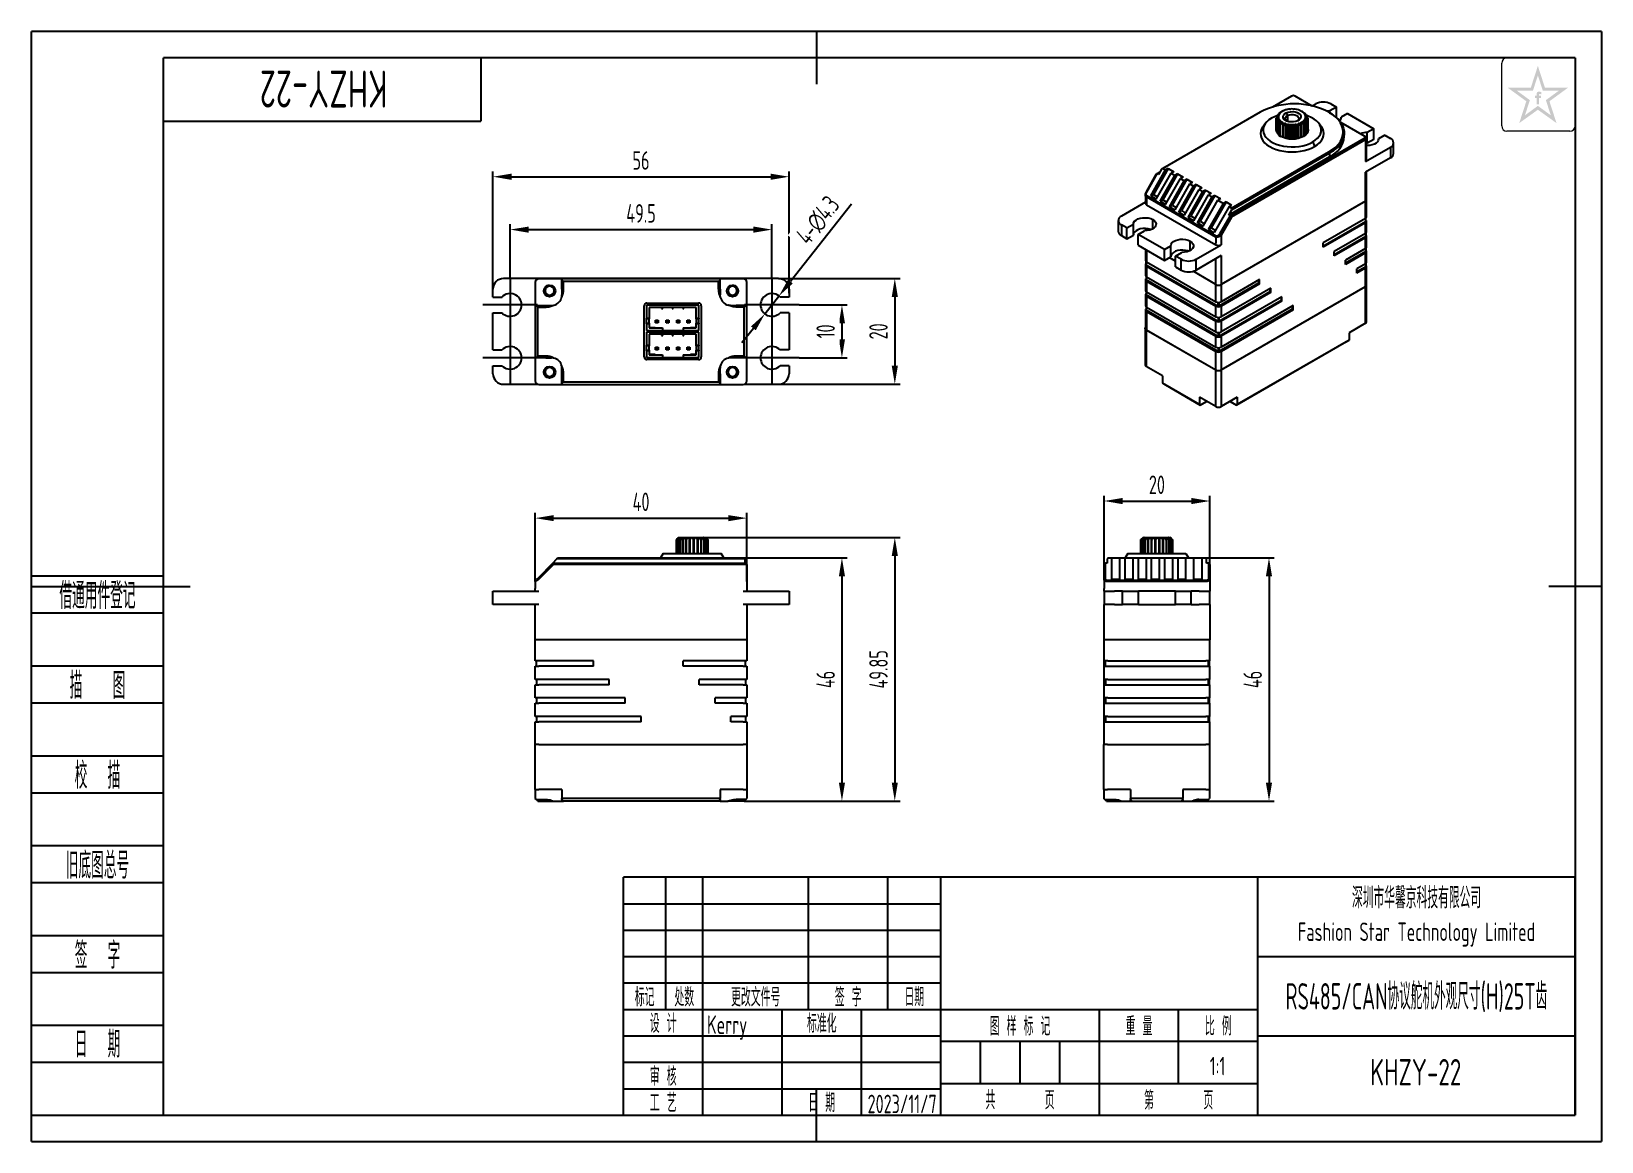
# Model space of a CAD drawing. Header units: inches. Extents: x -25 to 272, y -5 to 205.
import ezdxf
from ezdxf.enums import TextEntityAlignment as Align

# ---------------------------------------------------------------- set-up
doc = ezdxf.new("R2010")
doc.units = ezdxf.units.IN
doc.header["$MEASUREMENT"] = 0
doc.linetypes.add('CENTER2', pattern=[28.575, 19.05, -3.175, 3.175, -3.175])
for name, color, linetype in [('1轮廓实线层', 7, 'Continuous'), ('2细线层', 4, 'Continuous'), ('3中心线层', 1, 'CENTER2'), ('6文字层', 3, 'Continuous'), ('7标注层', 4, 'Continuous'), ('图框层', 7, 'Continuous')]:
    doc.layers.add(name, color=color, linetype=linetype)
doc.styles.add('PC_TEXTSTYLE', font='ISOCP.SHX', dxfattribs={"width": 0.707, "bigfont": 'GBCBIG.SHX'})
doc.styles.add('PC_TEXTSTYLE4', font='ISOCP.SHX', dxfattribs={"width": 0.707, "bigfont": 'GBCBIG.SHX'})
doc.dimstyles.new('GB_DIAMETER', dxfattribs={"dimtxt": 3.5, "dimasz": 3.5, "dimexe": 1, "dimexo": 0, "dimgap": 1.5, "dimtad": 1, "dimjust": 4, "dimdsep": 46, "dimtxsty": 'PC_TEXTSTYLE', "dimcen": 0, "dimclrd": 256, "dimclrt": 3, "dimadec": 0, "dimazin": 2, "dimtp": 0.1, "dimtm": 0.1, "dimtfac": 0.71, "dimtdec": 3, "dimtmove": 0, "dimatfit": 2, "dimfxl": 1, "dimtfill": 1, "dimarcsym": 0})
doc.dimstyles.new('GB_LINEAR', dxfattribs={"dimtxt": 3.5, "dimasz": 3.5, "dimexe": 1, "dimexo": 0, "dimgap": 1.5, "dimtad": 1, "dimdsep": 46, "dimtxsty": 'PC_TEXTSTYLE', "dimcen": 0, "dimclrd": 256, "dimclrt": 3, "dimadec": 0, "dimazin": 2, "dimtp": 0.1, "dimtm": 0.1, "dimtfac": 0.71, "dimtdec": 3, "dimtmove": 0, "dimatfit": 3, "dimfxl": 1, "dimtfill": 1, "dimarcsym": 0})

msp = doc.modelspace()

# ---------------------------------------------------------------- texts
at = {"layer": '6文字层', "insert": (237, 37.5), "char_height": 3.5, "width": 60, "attachment_point": 5, "style": 'PC_TEXTSTYLE4'}
msp.add_mtext('{\\H1.142857x;深圳市华馨京科技有限公司}\\P\\pxsm1,qc;Fashion Star Technology Limited', dxfattribs=at)

# ---------------------------------------------------------------- blocks, each defined once
blk = doc.blocks.new('ZwmFrameMain_A4^_^无分区图框^_^landscape')
at = {"layer": '1轮廓实线层'}
for p, q in [((123.5, 205), (123.5, 195)), ((0, 0), (0, 200)), ((267, 200), (0, 200)), ((267, 200), (267, 0)), ((-25, 100), (5, 100)), ((272, 100), (262, 100)), ((123.5, -5), (123.5, 5)), ((0, 0), (267, 0))]:
    blk.add_line(p, q, dxfattribs=at)
at = {"layer": '2细线层'}
for p, q in [((-25, -5), (-25, 205)), ((272, 205), (-25, 205)), ((272, 205), (272, -5)), ((-25, -5), (272, -5))]:
    blk.add_line(p, q, dxfattribs=at)
blk = doc.blocks.new('ZwmFrameMain_标题栏1')
at = {"layer": '1轮廓实线层'}
for p, q in [((-180, 0), (-180, 45)), ((0, 45), (-180, 45)), ((-172, 20), (-172, 45)), ((-165, 20), (-165, 45)), ((-145, 20), (-145, 45)), ((-130, 20), (-130, 45)), ((-120, 0), (-120, 45)), ((0, 0), (0, 45)), ((-60, 30), (0, 30)), ((-180, 20), (-60, 20)), ((-165, 0), (-165, 20)), ((-150, 0), (-150, 20)), ((-135, 0), (-135, 20)), ((-60, 15), (0, 15)), ((-180, 0), (0, 0))]:
    blk.add_line(p, q, dxfattribs=at)
at = {"layer": '1轮廓实线层', "color": 7}
for p, q in [((-60, 0), (-60, 45)), ((-180, 25), (-120, 25))]:
    blk.add_line(p, q, dxfattribs=at)
at = {"layer": '2细线层'}
for p, q in [((-180, 40), (-120, 40)), ((-180, 35), (-120, 35)), ((-180, 30), (-120, 30)), ((-90, 0), (-90, 20)), ((-75, 6), (-75, 20)), ((-180, 15), (-120, 15)), ((-120, 14), (-60, 14)), ((-112.5, 6), (-112.5, 14)), ((-105, 6), (-105, 14)), ((-97.5, 6), (-97.5, 14)), ((-180, 10), (-120, 10)), ((-120, 6), (-60, 6)), ((-180, 5), (-120, 5))]:
    blk.add_line(p, q, dxfattribs=at)
at = {"layer": '6文字层', "style": 'PC_TEXTSTYLE', "width": 0.667}
for s, p in [('标记', (-176, 22.5)), ('处数', (-168.5, 22.5)), (' 更改文件号 ', (-155, 22.5)), (' 签 字 ', (-137.5, 22.5)), (' 日期 ', (-125, 22.5)), (' 设 计 ', (-172.5, 17.51)), (' 标准化 ', (-142.5, 17.51)), (' 图 样 标 记 ', (-105, 17)), (' 重 量 ', (-82.5, 17)), (' 比 例 ', (-67.5, 17)), (' 审 核 ', (-172.5, 7.5)), (' 工 艺 ', (-172.5, 2.5)), (' 日 期 ', (-142.5, 2.5)), ('共       页', (-105, 3)), ('第       页', (-75, 3))]:
    blk.add_text(s, height=3.5, dxfattribs=at).set_placement(p, align=Align.MIDDLE)
at = {"layer": '6文字层', "style": 'PC_TEXTSTYLE', "flags": 8}
for tag, height, width, p, p2 in [('企业名称', 5, 3.445461, (-54.29, 34.82), (-5.27, 34.82)), ('产品名称或材料标记', 7, 1.034456, (-113.46, 28.64), (-66.42, 28.64)), ('图样名称', 5, 3.480264, (-54.79, 19.98), (-5.27, 19.98)), ('标准化', 3.5, 1.756036, (-133.83, 15.37), (-120.75, 15.37)), ('审核', 3.5, 2.723972, (-163.99, 5.37), (-150.63, 5.37)), ('重量', 3.5, 2.448074, (-88.46, 7.54), (-76.55, 7.54)), ('比例', 3.5, 2.367734, (-73.35, 7.54), (-61.93, 7.54)), ('图样代号', 5, 3.489916, (-54.79, 5.63), (-5.52, 5.63)), ('工艺', 3.5, 2.851598, (-164.21, 0.37), (-150.89, 0.37)), ('日期', 3.5, 2.733185, (-133.83, 0.37), (-120.75, 0.37)), ('共几页', 3.5, 0.953151, (-108.58, 1.48), (-101.56, 1.48))]:
    blk.add_attdef(tag, text='', height=height, dxfattribs=dict(at, width=width)).set_placement(p, p2, align=Align.FIT)
at = {"layer": '6文字层', "style": 'PC_TEXTSTYLE', "width": 9.901758, "flags": 8}
blk.add_attdef('设计', text='', height=3.5, rotation=359.5768, dxfattribs=at).set_placement((-164.23, 15.37), (-150.37, 15.27), align=Align.FIT)
at = {"layer": '6文字层', "color": 3, "style": 'PC_TEXTSTYLE', "width": 0.96618, "flags": 8}
blk.add_attdef('第几页', text='', height=3.5, dxfattribs=at).set_placement((-78.29, 1.5), (-71.16, 1.5), align=Align.FIT)
at = {"layer": '6文字层', "color": 0, "style": 'PC_TEXTSTYLE', "width": 0.715273, "flags": 8}
blk.add_attdef('图纸张数', text='', height=3.5, dxfattribs=at).set_placement((-2.66, -3.87), (4.46, -3.87), align=Align.FIT)
blk = doc.blocks.new('ZwmFrameMain_图样代号')
at = {"layer": '2细线层', "linetype": 'Continuous'}
for p in [(60, 0), (0, -12)]:
    blk.add_line(p, (60, -12), dxfattribs=at)
at = {"layer": '6文字层', "style": 'PC_TEXTSTYLE', "width": 2.827942}
blk.add_attdef('图样代号', text='', height=7, rotation=180, dxfattribs=at).set_placement((58.24, -2.4), (2.35, -2.4), align=Align.FIT)
blk = doc.blocks.new('ZwmFrameMain_附加栏')
at = {"layer": '2细线层'}
for p, q in [((-25, 102), (0, 102)), ((-25, 95), (0, 95)), ((-25, 85), (0, 85)), ((-25, 78), (0, 78)), ((-25, 68), (0, 68)), ((-25, 61), (0, 61)), ((-25, 51), (0, 51)), ((-25, 44), (0, 44)), ((-25, 34), (0, 34)), ((-25, 27), (0, 27)), ((-25, 17), (0, 17)), ((-25, 10), (0, 10)), ((-25, 0), (0, 0))]:
    blk.add_line(p, q, dxfattribs=at)
at = {"layer": '6文字层', "color": 3, "style": 'PC_TEXTSTYLE'}
for s, width, p in [('借通用件登记', 0.667, (-12.5, 98.5)), ('描   图', 0.6667, (-12.5, 81.5)), ('校  描', 0.667, (-12.5, 64.5)), ('旧底图总号', 0.667, (-12.5, 47.5)), ('签  字', 0.667, (-12.5, 30.5)), ('日  期', 0.667, (-12.49, 13.6))]:
    blk.add_text(s, height=5, dxfattribs=dict(at, width=width)).set_placement(p, align=Align.MIDDLE)
at = {"layer": '6文字层', "style": 'PC_TEXTSTYLE'}
for tag, width, p, p2 in [('借通用件登记', 0.671328, (-23.44, 86.36), (-1.25, 86.36)), ('描图', 2.120922, (-23.44, 69.36), (-1.25, 69.36)), ('校图', 2.149976, (-23.75, 52.06), (-1.25, 52.06)), ('旧底图总号', 0.761452, (-22.84, 35.67), (-1.86, 35.67)), ('签字', 2.026939, (-23.14, 18.37), (-1.56, 18.37)), ('日期', 1.89999, (-22.84, 1.37), (-2.17, 1.37))]:
    blk.add_attdef(tag, text='', height=5, dxfattribs=dict(at, width=width)).set_placement(p, p2, align=Align.FIT)
blk = doc.blocks.new('*D6')
at = {"layer": '7标注层', "color": 0, "lineweight": -2}
for p, q in [((62.31, 155.51), (62.31, 178.51)), ((118.31, 155.51), (118.31, 178.51))]:
    blk.add_line(p, q, dxfattribs=at)
at = {"layer": '7标注层', "lineweight": -2}
blk.add_line((65.81, 177.51), (114.81, 177.51), dxfattribs=at)
at = {"layer": '7标注层'}
for points in [[(65.81, 178.09), (65.81, 176.92), (62.31, 177.51)], [(114.81, 176.92), (114.81, 178.09), (118.31, 177.51)]]:
    blk.add_solid(points, dxfattribs=at)
at = {"layer": 'Defpoints', "color": 0}
for p in [(118.31, 177.51), (62.31, 155.51), (118.31, 155.51)]:
    blk.add_point(p, dxfattribs=at)
at = {"layer": '7标注层', "color": 3, "insert": (90.31, 180.58), "char_height": 3.5, "attachment_point": 5, "style": 'PC_TEXTSTYLE', "bg_fill": 3, "box_fill_scale": 1.25, "bg_fill_color": 257, "bg_fill_transparency": 0}
blk.add_mtext('56', dxfattribs=at)
blk = doc.blocks.new('*D7')
at = {"layer": '7标注层', "color": 0, "lineweight": -2}
for p, q in [((116.31, 158.26), (139.31, 158.26)), ((116.31, 138.26), (139.31, 138.26))]:
    blk.add_line(p, q, dxfattribs=at)
at = {"layer": '7标注层', "lineweight": -2}
blk.add_line((138.31, 154.76), (138.31, 141.76), dxfattribs=at)
at = {"layer": '7标注层'}
for points in [[(138.89, 154.76), (137.73, 154.76), (138.31, 158.26)], [(137.73, 141.76), (138.89, 141.76), (138.31, 138.26)]]:
    blk.add_solid(points, dxfattribs=at)
at = {"layer": 'Defpoints', "color": 0}
for p in [(116.31, 158.26), (116.31, 138.26), (138.31, 138.26)]:
    blk.add_point(p, dxfattribs=at)
at = {"layer": '7标注层', "color": 3, "insert": (135.23, 148.26), "char_height": 3.5, "attachment_point": 5, "rotation": 90, "style": 'PC_TEXTSTYLE', "bg_fill": 3, "box_fill_scale": 1.25, "bg_fill_color": 257, "bg_fill_transparency": 0}
blk.add_mtext('20', dxfattribs=at)
blk = doc.blocks.new('*D8')
at = {"layer": '7标注层', "color": 0, "lineweight": -2}
for p, q in [((109.82, 105.42), (129.31, 105.42)), ((109.82, 59.42), (129.31, 59.42))]:
    blk.add_line(p, q, dxfattribs=at)
at = {"layer": '7标注层', "lineweight": -2}
blk.add_line((128.31, 101.92), (128.31, 62.92), dxfattribs=at)
at = {"layer": '7标注层'}
for points in [[(128.89, 101.92), (127.73, 101.92), (128.31, 105.42)], [(127.73, 62.92), (128.89, 62.92), (128.31, 59.42)]]:
    blk.add_solid(points, dxfattribs=at)
at = {"layer": 'Defpoints', "color": 0}
for p in [(109.82, 105.42), (109.82, 59.42), (128.31, 59.42)]:
    blk.add_point(p, dxfattribs=at)
at = {"layer": '7标注层', "color": 3, "insert": (125.23, 82.42), "char_height": 3.5, "attachment_point": 5, "rotation": 90, "style": 'PC_TEXTSTYLE', "bg_fill": 3, "box_fill_scale": 1.25, "bg_fill_color": 257, "bg_fill_transparency": 0}
blk.add_mtext('46', dxfattribs=at)
blk = doc.blocks.new('*D9')
at = {"layer": '7标注层', "color": 0, "lineweight": -2}
for p, q in [((70.31, 100.93), (70.31, 113.93)), ((110.31, 100.93), (110.31, 113.93))]:
    blk.add_line(p, q, dxfattribs=at)
at = {"layer": '7标注层', "lineweight": -2}
blk.add_line((73.81, 112.93), (106.81, 112.93), dxfattribs=at)
at = {"layer": '7标注层'}
for points in [[(73.81, 113.51), (73.81, 112.35), (70.31, 112.93)], [(106.81, 112.35), (106.81, 113.51), (110.31, 112.93)]]:
    blk.add_solid(points, dxfattribs=at)
at = {"layer": 'Defpoints', "color": 0}
for p in [(110.31, 112.93), (70.31, 100.93), (110.31, 100.93)]:
    blk.add_point(p, dxfattribs=at)
at = {"layer": '7标注层', "color": 3, "insert": (90.31, 116.01), "char_height": 3.5, "attachment_point": 5, "style": 'PC_TEXTSTYLE', "bg_fill": 3, "box_fill_scale": 1.25, "bg_fill_color": 257, "bg_fill_transparency": 0}
blk.add_mtext('40', dxfattribs=at)
blk = doc.blocks.new('*D10')
at = {"layer": '7标注层', "color": 0, "lineweight": -2}
for p, q in [((102.42, 109.27), (139.31, 109.27)), ((109.81, 59.42), (139.31, 59.42))]:
    blk.add_line(p, q, dxfattribs=at)
at = {"layer": '7标注层', "lineweight": -2}
blk.add_line((138.31, 105.77), (138.31, 62.92), dxfattribs=at)
at = {"layer": '7标注层'}
for points in [[(138.89, 105.77), (137.73, 105.77), (138.31, 109.27)], [(137.73, 62.92), (138.89, 62.92), (138.31, 59.42)]]:
    blk.add_solid(points, dxfattribs=at)
at = {"layer": 'Defpoints', "color": 0}
for p in [(102.42, 109.27), (109.81, 59.42), (138.31, 59.42)]:
    blk.add_point(p, dxfattribs=at)
at = {"layer": '7标注层', "color": 3, "insert": (135.23, 84.34), "char_height": 3.5, "attachment_point": 5, "rotation": 90, "style": 'PC_TEXTSTYLE', "bg_fill": 3, "box_fill_scale": 1.25, "bg_fill_color": 257, "bg_fill_transparency": 0}
blk.add_mtext('49.85', dxfattribs=at)
blk = doc.blocks.new('*D11')
at = {"layer": '7标注层', "color": 0, "lineweight": -2}
for p, q in [((177.89, 104.17), (177.89, 117.17)), ((197.89, 104.17), (197.89, 117.17))]:
    blk.add_line(p, q, dxfattribs=at)
at = {"layer": '7标注层', "lineweight": -2}
blk.add_line((181.39, 116.17), (194.39, 116.17), dxfattribs=at)
at = {"layer": '7标注层'}
for points in [[(181.39, 116.75), (181.39, 115.58), (177.89, 116.17)], [(194.39, 115.58), (194.39, 116.75), (197.89, 116.17)]]:
    blk.add_solid(points, dxfattribs=at)
at = {"layer": 'Defpoints', "color": 0}
for p in [(197.89, 116.17), (177.89, 104.17), (197.89, 104.17)]:
    blk.add_point(p, dxfattribs=at)
at = {"layer": '7标注层', "color": 3, "insert": (187.89, 119.24), "char_height": 3.5, "attachment_point": 5, "style": 'PC_TEXTSTYLE', "bg_fill": 3, "box_fill_scale": 1.25, "bg_fill_color": 257, "bg_fill_transparency": 0}
blk.add_mtext('20', dxfattribs=at)
blk = doc.blocks.new('*D12')
at = {"layer": '7标注层', "color": 0, "lineweight": -2}
for p, q in [((197.09, 105.42), (210.09, 105.42)), ((197.35, 59.42), (210.09, 59.42))]:
    blk.add_line(p, q, dxfattribs=at)
at = {"layer": '7标注层', "lineweight": -2}
blk.add_line((209.09, 101.92), (209.09, 62.92), dxfattribs=at)
at = {"layer": '7标注层'}
for points in [[(209.67, 101.92), (208.5, 101.92), (209.09, 105.42)], [(208.5, 62.92), (209.67, 62.92), (209.09, 59.42)]]:
    blk.add_solid(points, dxfattribs=at)
at = {"layer": 'Defpoints', "color": 0}
for p in [(197.09, 105.42), (197.35, 59.42), (209.09, 59.42)]:
    blk.add_point(p, dxfattribs=at)
at = {"layer": '7标注层', "color": 3, "insert": (206.01, 82.42), "char_height": 3.5, "attachment_point": 5, "rotation": 90, "style": 'PC_TEXTSTYLE', "bg_fill": 3, "box_fill_scale": 1.25, "bg_fill_color": 257, "bg_fill_transparency": 0}
blk.add_mtext('46', dxfattribs=at)
blk = doc.blocks.new('*D13')
at = {"layer": '7标注层', "color": 0, "lineweight": -2}
for p, q in [((120.21, 153.26), (129.31, 153.26)), ((120.21, 143.26), (129.31, 143.26))]:
    blk.add_line(p, q, dxfattribs=at)
at = {"layer": '7标注层', "lineweight": -2}
blk.add_line((128.31, 149.76), (128.31, 146.76), dxfattribs=at)
at = {"layer": '7标注层'}
for points in [[(128.89, 149.76), (127.73, 149.76), (128.31, 153.26)], [(127.73, 146.76), (128.89, 146.76), (128.31, 143.26)]]:
    blk.add_solid(points, dxfattribs=at)
at = {"layer": 'Defpoints', "color": 0}
for p in [(120.21, 153.26), (120.21, 143.26), (128.31, 143.26)]:
    blk.add_point(p, dxfattribs=at)
at = {"layer": '7标注层', "color": 3, "insert": (125.23, 148.26), "char_height": 3.5, "attachment_point": 5, "rotation": 90, "style": 'PC_TEXTSTYLE', "bg_fill": 3, "box_fill_scale": 1.25, "bg_fill_color": 257, "bg_fill_transparency": 0}
blk.add_mtext('10', dxfattribs=at)
blk = doc.blocks.new('*D14')
at = {"layer": '7标注层', "lineweight": -2}
for p, q in [((130.12, 172.31), (118.56, 157.69)), ((113.73, 151.57), (116.39, 154.94)), ((111.56, 148.83), (109.38, 146.08))]:
    blk.add_line(p, q, dxfattribs=at)
at = {"layer": '7标注层'}
for points in [[(118.11, 158.05), (119.02, 157.33), (116.39, 154.94)], [(112.01, 148.46), (111.1, 149.19), (113.73, 151.57)]]:
    blk.add_solid(points, dxfattribs=at)
at = {"layer": 'Defpoints', "color": 0}
for p in [(116.39, 154.94), (113.73, 151.57)]:
    blk.add_point(p, dxfattribs=at)
at = {"layer": '7标注层', "color": 3, "insert": (123.79, 169.25), "char_height": 3.5, "attachment_point": 5, "rotation": 51.6602, "style": 'PC_TEXTSTYLE', "bg_fill": 3, "box_fill_scale": 1.25, "bg_fill_color": 257, "bg_fill_transparency": 0}
blk.add_mtext('4-∅4.3', dxfattribs=at)
blk = doc.blocks.new('*D15')
at = {"layer": '7标注层', "color": 0, "lineweight": -2}
for p, q in [((65.56, 158.41), (65.56, 168.51)), ((115.06, 158.41), (115.06, 168.51))]:
    blk.add_line(p, q, dxfattribs=at)
at = {"layer": '7标注层', "lineweight": -2}
blk.add_line((69.06, 167.51), (111.56, 167.51), dxfattribs=at)
at = {"layer": '7标注层'}
for points in [[(69.06, 168.09), (69.06, 166.92), (65.56, 167.51)], [(111.56, 166.92), (111.56, 168.09), (115.06, 167.51)]]:
    blk.add_solid(points, dxfattribs=at)
at = {"layer": 'Defpoints', "color": 0}
for p in [(115.06, 167.51), (65.56, 158.41), (115.06, 158.41)]:
    blk.add_point(p, dxfattribs=at)
at = {"layer": '7标注层', "color": 3, "insert": (90.31, 170.58), "char_height": 3.5, "attachment_point": 5, "style": 'PC_TEXTSTYLE', "bg_fill": 3, "box_fill_scale": 1.25, "bg_fill_color": 257, "bg_fill_transparency": 0}
blk.add_mtext('49.5', dxfattribs=at)

# ---------------------------------------------------------------- hatches: boundary and pattern name
at = {"layer": '6文字层', "lineweight": 5}
h = msp.add_hatch(color=2, dxfattribs=at)
edge = h.paths.add_edge_path(flags=0)
edge.add_line((260.172, 192.419), (260.567, 192.419))
edge.add_line((260.567, 192.419), (260.567, 192.845))
edge.add_line((260.567, 192.845), (260.176, 192.845))
edge.add_line((260.176, 192.845), (260.176, 193.053))
edge.add_spline(control_points=[(260.176, 193.053), (260.176, 193.078), (260.175, 193.174), (260.364, 193.144), (260.482, 193.127), (260.549, 193.11), (260.577, 193.102)], knot_values=[0, 0, 0, 0, 1.4943482, 5.8188355, 8.4876202, 10.3632598, 10.3632598, 10.3632598, 10.3632598], degree=3, periodic=0)
edge.add_line((260.577, 193.102), (260.577, 193.539))
edge.add_spline(control_points=[(260.577, 193.539), (260.505, 193.556), (260.332, 193.597), (260.084, 193.618), (259.855, 193.514), (259.739, 193.37), (259.72, 193.26), (259.714, 193.229)], knot_values=[0, 0, 0, 0, 4.9341397, 11.9452686, 16.0265909, 21.3569295, 23.4510995, 23.4510995, 23.4510995, 23.4510995], degree=3, periodic=0)
edge.add_line((259.714, 193.229), (259.714, 192.845))
edge.add_line((259.714, 192.845), (259.428, 192.845))
edge.add_line((259.428, 192.845), (259.428, 192.419))
edge.add_line((259.428, 192.419), (259.717, 192.419))
edge.add_line((259.717, 192.419), (259.717, 191.229))
edge.add_line((259.717, 191.229), (260.172, 191.229))
edge.add_line((260.172, 191.229), (260.172, 192.419))
h.paths.add_polyline_path([(265.628, 194.333), (261.288, 194.333), (259.948, 198.473), (258.608, 194.333), (254.268, 194.333), (257.762, 191.785), (256.422, 187.656), (259.948, 190.181), (263.474, 187.656), (262.134, 191.785)])
h.paths.add_polyline_path([(261.461, 191.997), (262.394, 189.124), (259.948, 190.914), (257.502, 189.124), (258.434, 191.997), (255.981, 193.786), (259.012, 193.786), (259.948, 196.673), (260.883, 193.786), (263.915, 193.786)], flags=16)

# ---------------------------------------------------------------- linework, layer by layer
at = {"color": 7, "linetype": 'Continuous', "lineweight": 25}
for p, q in [((213.376, 192.776), (209.74, 190.677)), ((217.284, 190.887), (214.013, 192.776)), ((217.266, 190.898), (217.937, 191.285)), ((221.826, 190.673), (220.617, 189.975)), ((220.766, 191.285), (221.826, 190.673)), ((221.826, 188.714), (221.826, 190.673)), ((207.412, 189.7), (189.016, 179.081)), ((208.531, 187.74), (208.082, 187.214)), ((210.467, 186.398), (210.467, 188.562)), ((210.506, 188.238), (210.506, 186.075)), ((210.541, 185.97), (210.541, 188.134)), ((210.58, 188.769), (210.58, 188.987)), ((210.718, 187.826), (210.718, 185.654)), ((210.797, 185.557), (210.797, 187.731)), ((210.872, 189.275), (210.872, 189.382)), ((210.901, 189.084), (210.877, 189.059)), ((210.901, 189.084), (210.901, 189.027)), ((211.101, 187.458), (211.101, 185.28)), ((211.218, 185.197), (211.218, 187.377)), ((211.326, 189.702), (211.326, 189.723)), ((211.619, 189.892), (211.336, 189.729)), ((211.475, 189.804), (211.481, 189.806)), ((211.63, 187.156), (211.63, 184.974)), ((212.345, 189.596), (212.602, 189.092)), ((213.381, 187.331), (213.398, 187.36)), ((214.732, 187.562), (214.757, 187.54)), ((215.509, 189.745), (215.254, 189.892)), ((215.268, 184.954), (215.268, 187.167)), ((215.524, 189.736), (215.524, 189.719)), ((215.676, 187.391), (215.676, 185.166)), ((215.792, 185.243), (215.792, 187.473)), ((215.991, 189.075), (215.968, 189.1)), ((215.984, 189.399), (215.984, 189.295)), ((216.091, 187.748), (216.091, 185.496)), ((216.168, 185.581), (216.168, 187.844)), ((216.283, 189.005), (216.283, 188.793)), ((216.339, 188.153), (216.339, 185.831)), ((216.372, 185.898), (216.372, 188.257)), ((216.404, 188.581), (216.404, 185.976)), ((218.847, 187.214), (218.399, 187.74)), ((220.422, 189.7), (220.564, 189.618)), ((220.617, 189.587), (220.617, 189.975)), ((227.165, 185.183), (222.649, 187.79)), ((223.947, 189.448), (222.739, 188.75)), ((222.739, 188.717), (222.739, 188.75)), ((223.947, 189.448), (228.897, 186.591)), ((201.723, 170.128), (227.165, 184.816)), ((227.342, 184.51), (201.974, 169.865)), ((211.779, 184.911), (211.779, 187.094)), ((212.273, 186.939), (212.273, 184.753)), ((212.444, 184.714), (212.444, 186.901)), ((212.989, 186.822), (212.989, 184.631)), ((213.172, 184.618), (213.172, 186.809)), ((213.734, 186.811), (213.734, 184.616)), ((213.916, 184.628), (213.916, 186.825)), ((214.459, 186.907), (214.459, 184.705)), ((214.63, 184.743), (214.63, 186.947)), ((215.121, 187.105), (215.121, 184.894)), ((223.317, 185.128), (223.317, 185.781)), ((227.165, 185.183), (227.342, 185.081)), ((227.165, 184.816), (227.342, 184.51)), ((227.342, 184.51), (227.342, 180.386)), ((227.547, 180.672), (227.547, 184.795)), ((228.897, 186.591), (227.688, 185.893)), ((227.688, 183.852), (227.688, 185.893)), ((228.897, 184.55), (227.688, 183.852)), ((228.897, 184.55), (228.897, 186.591)), ((231.019, 185.366), (229.81, 184.668)), ((229.81, 184.635), (229.81, 184.668)), ((231.019, 185.366), (232.079, 184.754)), ((220.564, 181.291), (201.475, 170.271)), ((202.027, 171.57), (220.422, 182.189)), ((220.564, 181.944), (202.03, 171.245)), ((217.354, 184.092), (217.707, 183.234)), ((220.422, 182.189), (220.564, 181.944)), ((220.564, 181.944), (220.564, 181.291)), ((227.342, 180.386), (232.079, 183.121)), ((227.688, 183.852), (227.547, 183.85)), ((232.079, 183.121), (232.079, 181.08)), ((232.665, 181.896), (232.665, 183.938)), ((186.713, 173.884), (189.511, 178.795)), ((190.006, 179.081), (187.213, 174.179)), ((188.424, 178.371), (187.934, 178.088)), ((188.736, 178.919), (188.182, 177.946)), ((189.016, 179.081), (188.736, 178.919)), ((189.016, 179.081), (189.511, 178.795)), ((190.006, 179.081), (189.511, 178.795)), ((190.006, 179.081), (191.067, 178.468)), ((191.067, 178.468), (190.572, 178.183)), ((232.079, 181.08), (227.342, 178.345)), ((227.342, 172.874), (227.342, 178.345)), ((227.547, 173.16), (227.547, 178.463)), ((185.905, 174.648), (187.832, 178.029)), ((185.956, 174.616), (187.934, 178.088)), ((187.774, 173.272), (190.572, 178.183)), ((187.934, 178.088), (187.832, 178.029)), ((188.182, 177.946), (187.934, 178.088)), ((188.481, 172.864), (191.279, 177.774)), ((191.774, 178.06), (188.981, 173.158)), ((189.542, 172.251), (192.34, 177.162)), ((190.249, 171.843), (193.047, 176.754)), ((190.572, 178.183), (191.279, 177.774)), ((193.542, 177.04), (190.749, 172.138)), ((191.774, 178.06), (191.279, 177.774)), ((191.31, 171.231), (194.107, 176.142)), ((191.774, 178.06), (192.835, 177.448)), ((192.017, 170.823), (194.815, 175.733)), ((192.835, 177.448), (192.34, 177.162)), ((192.34, 177.162), (193.047, 176.754)), ((195.31, 176.019), (192.517, 171.117)), ((193.542, 177.04), (193.047, 176.754)), ((193.542, 177.04), (194.603, 176.427)), ((194.603, 176.427), (194.107, 176.142)), ((194.107, 176.142), (194.815, 175.733)), ((195.31, 176.019), (194.815, 175.733)), ((195.31, 176.019), (196.37, 175.407)), ((196.37, 175.407), (195.875, 175.121)), ((185.7, 172.675), (181.168, 170.059)), ((185.7, 174.098), (185.7, 172.508)), ((185.905, 174.648), (185.956, 174.616)), ((185.905, 173.702), (185.956, 173.874)), ((199.057, 166.109), (185.905, 173.702)), ((185.905, 173.702), (185.905, 172.63)), ((185.905, 172.63), (185.905, 172.222)), ((199.108, 166.281), (185.956, 173.874)), ((186.713, 173.884), (187.213, 174.179)), ((186.713, 173.884), (187.774, 173.272)), ((187.213, 174.179), (188.024, 173.711)), ((188.481, 172.864), (188.981, 173.158)), ((188.481, 172.864), (189.542, 172.251)), ((188.981, 173.158), (189.792, 172.69)), ((193.077, 170.21), (195.875, 175.121)), ((193.784, 169.802), (196.582, 174.713)), ((197.077, 174.999), (194.284, 170.097)), ((194.845, 169.19), (197.643, 174.101)), ((195.552, 168.782), (198.35, 173.692)), ((195.875, 175.121), (196.582, 174.713)), ((198.845, 173.978), (196.052, 169.076)), ((197.077, 174.999), (196.582, 174.713)), ((196.613, 168.169), (199.411, 173.08)), ((197.077, 174.999), (198.138, 174.386)), ((198.138, 174.386), (197.643, 174.101)), ((197.643, 174.101), (198.35, 173.692)), ((197.674, 167.557), (200.471, 172.468)), ((200.967, 172.754), (198.174, 167.851)), ((198.845, 173.978), (198.35, 173.692)), ((198.845, 173.978), (199.906, 173.366)), ((199.906, 173.366), (199.411, 173.08)), ((199.411, 173.08), (200.471, 172.468)), ((227.342, 172.874), (200.047, 157.117)), ((200.967, 172.754), (200.471, 172.468)), ((200.967, 172.754), (202.027, 172.141)), ((227.518, 169.91), (227.518, 173.046)), ((185.905, 172.222), (199.057, 164.629)), ((190.249, 171.843), (190.749, 172.138)), ((190.249, 171.843), (191.31, 171.231)), ((190.749, 172.138), (191.56, 171.67)), ((192.017, 170.823), (192.517, 171.117)), ((192.017, 170.823), (193.077, 170.21)), ((192.517, 171.117), (193.327, 170.649)), ((193.784, 169.802), (194.284, 170.097)), ((193.784, 169.802), (194.845, 169.19)), ((194.284, 170.097), (195.095, 169.629)), ((201.532, 171.855), (198.734, 166.945)), ((201.723, 170.128), (199.744, 166.656)), ((201.974, 169.865), (200.047, 166.484)), ((201.475, 170.271), (202.03, 171.245)), ((201.723, 170.128), (201.475, 170.271)), ((201.532, 171.855), (202.027, 172.141)), ((201.532, 171.855), (202.027, 171.57)), ((201.974, 169.865), (201.723, 170.128)), ((202.03, 171.245), (202.027, 171.57)), ((227.313, 169.624), (219.323, 165.011)), ((227.413, 169.093), (227.413, 169.697)), ((180.582, 169.242), (180.582, 167.201)), ((182.228, 167.813), (181.168, 168.426)), ((181.168, 168.426), (181.168, 166.384)), ((181.168, 166.384), (182.228, 165.772)), ((182.228, 167.813), (183.437, 168.511)), ((182.228, 165.772), (182.228, 167.813)), ((182.228, 165.772), (183.437, 166.47)), ((183.437, 166.47), (183.437, 168.511)), ((184.35, 166.589), (185.558, 167.287)), ((189.299, 163.731), (184.35, 166.589)), ((184.35, 164.548), (184.35, 166.589)), ((185.7, 167.726), (185.7, 167.288)), ((195.552, 168.782), (196.052, 169.076)), ((195.552, 168.782), (196.613, 168.169)), ((196.052, 169.076), (196.863, 168.608)), ((197.674, 167.557), (198.174, 167.851)), ((197.674, 167.557), (198.734, 166.945)), ((198.174, 167.851), (198.984, 167.383)), ((200.047, 166.484), (199.744, 166.656)), ((200.047, 166.484), (200.047, 165.038)), ((219.323, 164.399), (227.384, 169.053)), ((227.313, 168.808), (219.323, 164.195)), ((227.313, 166.766), (221.444, 163.378)), ((227.313, 166.766), (227.313, 168.808)), ((227.413, 166.235), (227.413, 166.839)), ((227.518, 167.052), (227.518, 169.093)), ((184.35, 164.548), (189.299, 161.69)), ((185.728, 163.751), (185.728, 161.713)), ((189.299, 163.731), (190.508, 164.429)), ((189.299, 161.69), (189.299, 163.731)), ((190.508, 162.388), (190.508, 164.429)), ((195.31, 161.895), (200.047, 164.629)), ((199.057, 166.109), (199.108, 166.281)), ((199.057, 166.109), (199.057, 165.038)), ((199.057, 164.629), (199.057, 165.038)), ((200.047, 165.038), (200.047, 164.629)), ((219.323, 164.195), (219.323, 165.011)), ((227.384, 166.195), (221.444, 162.766)), ((227.313, 165.95), (221.444, 162.562)), ((221.444, 162.562), (221.444, 163.378)), ((227.313, 163.908), (223.566, 161.745)), ((227.313, 163.908), (227.313, 165.95)), ((227.413, 163.378), (227.413, 163.981)), ((227.518, 164.194), (227.518, 166.235)), ((227.518, 161.336), (227.518, 163.378)), ((185.728, 160.897), (185.728, 158.855)), ((185.833, 161.5), (185.833, 160.897)), ((185.863, 160.856), (199.453, 153.01)), ((185.933, 161.427), (199.029, 153.867)), ((185.933, 160.611), (199.029, 153.051)), ((185.933, 160.611), (185.933, 158.57)), ((189.299, 161.69), (190.508, 162.388)), ((191.421, 161.526), (190.218, 162.22)), ((191.421, 162.507), (192.63, 163.205)), ((192.481, 161.895), (191.421, 162.507)), ((191.421, 160.465), (191.421, 162.507)), ((191.421, 160.465), (192.481, 159.853)), ((192.481, 159.853), (192.481, 161.895)), ((200.047, 162.588), (195.31, 159.853)), ((195.31, 159.853), (195.31, 161.895)), ((200.047, 162.588), (200.047, 157.117)), ((227.384, 163.337), (223.566, 161.132)), ((227.313, 163.092), (223.566, 160.928)), ((223.566, 160.928), (223.566, 161.745)), ((227.313, 161.05), (225.687, 160.112)), ((227.384, 160.479), (225.687, 159.499)), ((227.313, 161.05), (227.313, 163.092)), ((227.413, 160.52), (227.413, 161.123)), ((227.518, 157.009), (227.518, 160.52)), ((71.01, 158.258), (64.31, 158.258)), ((70.31, 157.518), (70.31, 153.168)), ((109.61, 158.258), (71.01, 158.258)), ((75.36, 158.218), (71.01, 158.218)), ((75.36, 158.018), (75.36, 158.218)), ((105.26, 158.218), (75.36, 158.218)), ((75.36, 158.018), (75.66, 157.718)), ((75.36, 156.218), (75.36, 158.018)), ((75.66, 156.218), (75.66, 157.718)), ((104.96, 157.718), (75.66, 157.718)), ((104.96, 157.718), (105.26, 158.018)), ((104.96, 156.218), (104.96, 157.718)), ((105.26, 158.018), (105.26, 158.218)), ((109.61, 158.218), (105.26, 158.218)), ((105.26, 156.218), (105.26, 158.018)), ((116.31, 158.258), (109.61, 158.258)), ((110.31, 153.168), (110.31, 157.518)), ((185.728, 158.039), (185.728, 155.997)), ((185.833, 158.642), (185.833, 158.039)), ((199.453, 150.152), (185.863, 157.998)), ((185.933, 158.57), (199.029, 151.01)), ((185.933, 157.753), (199.029, 150.193)), ((185.933, 157.753), (185.933, 155.712)), ((199.057, 157.117), (194.724, 159.619)), ((199.029, 157.134), (194.724, 159.619)), ((207.302, 158.072), (200.019, 153.867)), ((207.125, 157.97), (207.125, 157.357)), ((207.302, 157.255), (207.302, 158.072)), ((227.313, 160.234), (225.687, 159.295)), ((225.687, 159.295), (225.687, 160.112)), ((227.313, 156.723), (227.313, 160.234)), ((62.31, 154.758), (62.31, 156.258)), ((62.31, 154.758), (64.02, 154.758)), ((75.311, 154.73), (75.36, 155.168)), ((105.308, 154.73), (105.26, 155.168)), ((118.31, 154.758), (116.6, 154.758)), ((118.31, 156.258), (118.31, 154.758)), ((185.728, 155.181), (185.728, 153.139)), ((185.833, 155.784), (185.833, 155.181)), ((199.453, 147.294), (185.863, 155.14)), ((185.933, 155.712), (199.029, 148.152)), ((185.933, 154.895), (199.029, 147.335)), ((185.933, 154.895), (185.933, 152.854)), ((199.029, 153.867), (199.029, 157.134)), ((207.125, 157.357), (199.595, 153.01)), ((209.247, 155.724), (199.595, 150.152)), ((207.302, 157.255), (200.019, 153.051)), ((200.019, 140.966), (227.313, 156.723)), ((209.424, 156.439), (200.019, 151.01)), ((209.424, 155.622), (200.019, 150.193)), ((211.545, 154.805), (200.019, 148.152)), ((207.302, 157.255), (207.125, 157.357)), ((209.247, 156.337), (209.247, 155.724)), ((209.424, 155.622), (209.247, 155.724)), ((209.424, 155.622), (209.424, 156.439)), ((211.368, 154.703), (211.368, 154.091)), ((211.545, 153.989), (211.545, 154.805)), ((227.313, 149.782), (227.313, 156.723)), ((227.518, 150.068), (227.518, 157.009)), ((62.31, 144.758), (62.31, 151.758)), ((62.31, 151.758), (64.02, 151.758)), ((70.31, 153.168), (70.31, 143.268)), ((70.51, 153.168), (70.31, 153.168)), ((70.81, 152.868), (70.51, 153.168)), ((70.51, 153.168), (72.31, 153.168)), ((70.81, 143.568), (70.81, 152.868)), ((70.81, 152.868), (72.31, 152.868)), ((73.36, 153.168), (73.798, 153.217)), ((90.91, 143.418), (90.91, 153.118)), ((91.36, 153.218), (91.36, 150.768)), ((101.26, 153.218), (91.36, 153.218)), ((91.41, 153.618), (101.21, 153.618)), ((100.76, 152.799), (91.86, 152.799)), ((91.86, 152.799), (91.86, 150.768)), ((94.21, 152.799), (94.21, 152.599)), ((94.21, 152.599), (94.41, 152.599)), ((94.41, 152.599), (94.41, 152.799)), ((96.21, 152.799), (96.21, 152.599)), ((96.21, 152.599), (96.41, 152.599)), ((96.41, 152.599), (96.41, 152.799)), ((98.21, 152.799), (98.21, 152.599)), ((98.21, 152.599), (98.41, 152.599)), ((98.41, 152.599), (98.41, 152.799)), ((100.76, 150.768), (100.76, 152.799)), ((101.26, 150.768), (101.26, 153.218)), ((101.71, 153.118), (101.71, 143.418)), ((107.26, 153.168), (106.822, 153.217)), ((110.11, 153.168), (108.31, 153.168)), ((109.81, 152.868), (108.31, 152.868)), ((110.11, 153.168), (109.81, 152.868)), ((109.81, 143.568), (109.81, 152.868)), ((110.11, 153.168), (110.31, 153.168)), ((110.31, 143.268), (110.31, 153.168)), ((118.31, 151.758), (116.6, 151.758)), ((118.31, 151.758), (118.31, 144.758)), ((185.728, 152.323), (185.728, 148.812)), ((185.833, 152.927), (185.833, 152.323)), ((199.453, 144.436), (185.863, 152.282)), ((185.933, 152.854), (199.029, 145.294)), ((185.933, 152.037), (199.029, 144.477)), ((185.933, 152.037), (185.933, 148.526)), ((199.029, 151.01), (199.029, 153.051)), ((211.368, 154.091), (199.595, 147.294)), ((213.489, 152.458), (199.595, 144.436)), ((211.545, 153.989), (200.019, 147.335)), ((213.666, 153.172), (200.019, 145.294)), ((200.019, 153.051), (200.019, 151.01)), ((213.666, 152.356), (200.019, 144.477)), ((211.545, 153.989), (211.368, 154.091)), ((213.489, 153.07), (213.489, 152.458)), ((213.666, 152.356), (213.489, 152.458)), ((213.666, 152.356), (213.666, 153.172)), ((91.36, 150.768), (91.86, 150.768)), ((91.36, 150.618), (91.36, 150.768)), ((91.86, 150.618), (91.36, 150.618)), ((91.36, 149.818), (91.36, 150.618)), ((91.36, 149.818), (91.86, 149.818)), ((91.36, 149.668), (91.36, 149.818)), ((91.86, 149.668), (91.36, 149.668)), ((91.36, 149.668), (91.36, 148.418)), ((91.86, 150.768), (91.86, 150.618)), ((91.86, 149.818), (91.86, 150.618)), ((91.86, 149.818), (91.86, 149.668)), ((91.86, 149.668), (91.86, 148.918)), ((91.86, 148.918), (94.36, 148.918)), ((91.96, 149.018), (92.96, 149.018)), ((91.96, 149.018), (91.96, 148.918)), ((92.96, 148.918), (92.96, 149.018)), ((93.06, 150.368), (93.56, 150.368)), ((93.06, 150.368), (93.16, 150.268)), ((93.06, 149.868), (93.06, 150.368)), ((93.06, 149.868), (93.16, 149.968)), ((93.56, 149.868), (93.06, 149.868)), ((93.46, 150.268), (93.16, 150.268)), ((93.16, 150.268), (93.16, 149.968)), ((93.16, 149.968), (93.46, 149.968)), ((93.46, 150.268), (93.56, 150.368)), ((93.46, 149.968), (93.46, 150.268)), ((93.46, 149.968), (93.56, 149.868)), ((93.56, 150.368), (93.56, 149.868)), ((94.36, 148.918), (94.36, 148.418)), ((95.06, 149.868), (95.06, 150.368)), ((95.06, 150.368), (95.16, 150.268)), ((95.06, 150.368), (95.56, 150.368)), ((95.06, 149.868), (95.16, 149.968)), ((95.56, 149.868), (95.06, 149.868)), ((95.16, 150.268), (95.16, 149.968)), ((95.46, 150.268), (95.16, 150.268)), ((95.16, 149.968), (95.46, 149.968)), ((95.46, 150.268), (95.56, 150.368)), ((95.46, 149.968), (95.46, 150.268)), ((95.46, 149.968), (95.56, 149.868)), ((95.56, 150.368), (95.56, 149.868)), ((97.06, 149.868), (97.06, 150.368)), ((97.06, 150.368), (97.16, 150.268)), ((97.06, 150.368), (97.56, 150.368)), ((97.06, 149.868), (97.16, 149.968)), ((97.56, 149.868), (97.06, 149.868)), ((97.16, 150.268), (97.16, 149.968)), ((97.46, 150.268), (97.16, 150.268)), ((97.16, 149.968), (97.46, 149.968)), ((97.46, 150.268), (97.56, 150.368)), ((97.46, 149.968), (97.46, 150.268)), ((97.46, 149.968), (97.56, 149.868)), ((97.56, 150.368), (97.56, 149.868)), ((98.26, 148.918), (98.26, 148.418)), ((98.26, 148.918), (100.76, 148.918)), ((99.06, 150.368), (99.56, 150.368)), ((99.06, 150.368), (99.16, 150.268)), ((99.06, 149.868), (99.06, 150.368)), ((99.06, 149.868), (99.16, 149.968)), ((99.56, 149.868), (99.06, 149.868)), ((99.46, 150.268), (99.16, 150.268)), ((99.16, 150.268), (99.16, 149.968)), ((99.16, 149.968), (99.46, 149.968)), ((99.46, 150.268), (99.56, 150.368)), ((99.46, 149.968), (99.46, 150.268)), ((99.46, 149.968), (99.56, 149.868)), ((99.56, 150.368), (99.56, 149.868)), ((99.66, 149.018), (100.66, 149.018)), ((99.66, 149.018), (99.66, 148.918)), ((100.66, 148.918), (100.66, 149.018)), ((100.76, 150.768), (101.26, 150.768)), ((100.76, 150.618), (100.76, 150.768)), ((101.26, 150.618), (100.76, 150.618)), ((100.76, 150.618), (100.76, 149.818)), ((100.76, 149.818), (101.26, 149.818)), ((100.76, 149.668), (100.76, 149.818)), ((101.26, 149.668), (100.76, 149.668)), ((100.76, 148.918), (100.76, 149.668)), ((101.26, 150.768), (101.26, 150.618)), ((101.26, 149.818), (101.26, 150.618)), ((101.26, 149.818), (101.26, 149.668)), ((101.26, 148.418), (101.26, 149.668)), ((185.672, 148.844), (185.672, 141.904)), ((185.877, 148.559), (199.029, 140.966)), ((185.877, 148.559), (185.877, 141.618)), ((185.933, 148.526), (199.029, 140.966)), ((199.029, 148.152), (199.029, 150.193)), ((200.019, 150.193), (200.019, 148.152)), ((227.313, 149.782), (224.237, 148.007)), ((91.36, 148.418), (94.36, 148.418)), ((91.36, 148.118), (91.36, 145.668)), ((101.26, 148.118), (91.36, 148.118)), ((91.36, 145.668), (91.86, 145.668)), ((91.36, 145.518), (91.36, 145.668)), ((100.76, 147.699), (91.86, 147.699)), ((91.86, 147.699), (91.86, 145.668)), ((91.86, 145.668), (91.86, 145.518)), ((94.21, 147.699), (94.21, 147.499)), ((94.21, 147.499), (94.41, 147.499)), ((94.36, 148.418), (98.26, 148.418)), ((94.41, 147.499), (94.41, 147.699)), ((96.21, 147.699), (96.21, 147.499)), ((96.21, 147.499), (96.41, 147.499)), ((96.41, 147.499), (96.41, 147.699)), ((96.985, 148.218), (96.987, 148.118)), ((97.995, 148.418), (97.985, 148.218)), ((97.985, 148.218), (97.987, 148.118)), ((98.21, 147.699), (98.21, 147.499)), ((98.21, 147.499), (98.41, 147.499)), ((98.26, 148.418), (101.26, 148.418)), ((98.41, 147.499), (98.41, 147.699)), ((100.76, 145.668), (100.76, 147.699)), ((100.76, 145.668), (101.26, 145.668)), ((100.76, 145.518), (100.76, 145.668)), ((101.26, 145.668), (101.26, 148.118)), ((101.26, 145.668), (101.26, 145.518)), ((101.71, 147.384), (101.666, 147.379)), ((101.71, 147.182), (101.684, 147.18)), ((199.029, 145.294), (199.029, 147.335)), ((200.019, 147.335), (200.019, 145.294)), ((223.672, 146.292), (202.953, 134.331)), ((224.237, 146.618), (203.095, 134.413)), ((223.672, 146.292), (224.096, 146.537)), ((224.096, 146.537), (224.237, 146.618)), ((224.237, 148.007), (224.237, 146.618)), ((62.31, 144.758), (64.02, 144.758)), ((70.51, 143.268), (70.31, 143.268)), ((70.31, 143.268), (70.31, 138.918)), ((70.51, 143.268), (70.81, 143.568)), ((72.31, 143.268), (70.51, 143.268)), ((72.31, 143.568), (70.81, 143.568)), ((73.798, 143.22), (73.36, 143.268)), ((91.86, 145.518), (91.36, 145.518)), ((91.36, 144.718), (91.36, 145.518)), ((91.36, 144.718), (91.86, 144.718)), ((91.36, 144.568), (91.36, 144.718)), ((91.86, 144.568), (91.36, 144.568)), ((91.36, 144.568), (91.36, 143.318)), ((91.36, 143.318), (94.36, 143.318)), ((101.21, 142.918), (91.41, 142.918)), ((91.86, 144.718), (91.86, 145.518)), ((91.86, 144.718), (91.86, 144.568)), ((91.86, 144.568), (91.86, 143.818)), ((91.86, 143.818), (94.36, 143.818)), ((91.96, 143.918), (92.96, 143.918)), ((91.96, 143.918), (91.96, 143.818)), ((92.535, 143.818), (92.535, 143.918)), ((92.96, 143.818), (92.96, 143.918)), ((93.06, 145.268), (93.56, 145.268)), ((93.06, 145.268), (93.16, 145.168)), ((93.06, 144.768), (93.06, 145.268)), ((93.06, 144.768), (93.16, 144.868)), ((93.56, 144.768), (93.06, 144.768)), ((93.46, 145.168), (93.16, 145.168)), ((93.16, 145.168), (93.16, 144.868)), ((93.16, 144.868), (93.46, 144.868)), ((93.46, 145.168), (93.56, 145.268)), ((93.46, 144.868), (93.46, 145.168)), ((93.46, 144.868), (93.56, 144.768)), ((93.56, 145.268), (93.56, 144.768)), ((94.36, 143.818), (94.36, 143.318)), ((94.36, 143.318), (98.26, 143.318)), ((95.06, 144.768), (95.06, 145.268)), ((95.06, 145.268), (95.16, 145.168)), ((95.06, 145.268), (95.56, 145.268)), ((95.06, 144.768), (95.16, 144.868)), ((95.56, 144.768), (95.06, 144.768)), ((95.16, 145.168), (95.16, 144.868)), ((95.46, 145.168), (95.16, 145.168)), ((95.16, 144.868), (95.46, 144.868)), ((95.46, 145.168), (95.56, 145.268)), ((95.46, 144.868), (95.46, 145.168)), ((95.46, 144.868), (95.56, 144.768)), ((95.56, 145.268), (95.56, 144.768)), ((97.06, 145.268), (97.16, 145.168)), ((97.06, 145.268), (97.56, 145.268)), ((97.06, 144.768), (97.06, 145.268)), ((97.06, 144.768), (97.16, 144.868)), ((97.56, 144.768), (97.06, 144.768)), ((97.16, 145.168), (97.16, 144.868)), ((97.46, 145.168), (97.16, 145.168)), ((97.16, 144.868), (97.46, 144.868)), ((97.46, 145.168), (97.56, 145.268)), ((97.46, 144.868), (97.46, 145.168)), ((97.46, 144.868), (97.56, 144.768)), ((97.56, 145.268), (97.56, 144.768)), ((98.26, 143.818), (98.26, 143.318)), ((98.26, 143.818), (100.76, 143.818)), ((98.26, 143.318), (101.26, 143.318)), ((99.06, 145.268), (99.56, 145.268)), ((99.06, 145.268), (99.16, 145.168)), ((99.06, 144.768), (99.06, 145.268)), ((99.06, 144.768), (99.16, 144.868)), ((99.56, 144.768), (99.06, 144.768)), ((99.46, 145.168), (99.16, 145.168)), ((99.16, 145.168), (99.16, 144.868)), ((99.16, 144.868), (99.46, 144.868)), ((99.46, 145.168), (99.56, 145.268)), ((99.46, 144.868), (99.46, 145.168)), ((99.46, 144.868), (99.56, 144.768)), ((99.56, 145.268), (99.56, 144.768)), ((99.66, 143.918), (100.66, 143.918)), ((99.66, 143.918), (99.66, 143.818)), ((100.66, 143.818), (100.66, 143.918)), ((101.26, 145.518), (100.76, 145.518)), ((100.76, 145.518), (100.76, 144.718)), ((100.76, 144.718), (101.26, 144.718)), ((100.76, 144.568), (100.76, 144.718)), ((101.26, 144.568), (100.76, 144.568)), ((100.76, 143.818), (100.76, 144.568)), ((101.26, 144.718), (101.26, 145.518)), ((101.26, 144.718), (101.26, 144.568)), ((101.26, 143.318), (101.26, 144.568)), ((107.26, 143.268), (106.822, 143.22)), ((109.81, 143.568), (108.31, 143.568)), ((110.11, 143.268), (108.31, 143.268)), ((109.81, 143.568), (110.11, 143.268)), ((110.11, 143.268), (110.31, 143.268)), ((110.31, 138.918), (110.31, 143.268)), ((118.31, 144.758), (116.6, 144.758)), ((199.029, 140.966), (199.029, 144.477)), ((200.019, 144.477), (200.019, 140.966)), ((62.31, 140.258), (62.31, 141.758)), ((62.31, 141.758), (64.02, 141.758)), ((75.36, 141.268), (75.311, 141.706)), ((75.36, 138.418), (75.36, 140.218)), ((75.66, 138.718), (75.66, 140.218)), ((104.96, 140.218), (104.96, 138.718)), ((105.308, 141.706), (105.26, 141.268)), ((105.26, 140.218), (105.26, 138.418)), ((118.31, 141.758), (116.6, 141.758)), ((118.31, 141.758), (118.31, 140.258)), ((188.953, 139.842), (185.877, 141.618)), ((188.953, 139.842), (188.953, 138.454)), ((199.029, 134.026), (199.029, 140.966)), ((200.019, 140.966), (200.019, 134.026)), ((64.31, 138.258), (70.777, 138.258)), ((71.01, 138.218), (75.36, 138.218)), ((73.419, 139.508), (73.06, 139.508)), ((75.66, 138.718), (75.36, 138.418)), ((75.36, 138.418), (75.36, 138.218)), ((75.36, 138.218), (105.26, 138.218)), ((75.66, 138.718), (104.96, 138.718)), ((105.26, 138.418), (104.96, 138.718)), ((105.26, 138.418), (105.26, 138.218)), ((105.26, 138.218), (109.61, 138.218)), ((107.56, 139.508), (107.201, 139.508)), ((109.843, 138.258), (116.31, 138.258)), ((195.953, 134.413), (188.953, 138.454)), ((189.094, 138.373), (188.953, 138.454)), ((189.094, 138.373), (189.518, 138.128)), ((189.518, 138.128), (196.095, 134.331)), ((199.029, 134.026), (195.953, 135.801)), ((195.953, 135.801), (195.953, 134.413)), ((196.095, 134.331), (195.953, 134.413)), ((196.095, 134.331), (197.297, 135.025)), ((196.095, 134.331), (197.155, 134.944)), ((196.095, 134.331), (196.095, 134.331)), ((197.297, 135.025), (197.155, 134.944)), ((197.155, 134.944), (197.313, 135.016)), ((203.095, 135.801), (200.019, 134.026)), ((201.735, 135.016), (201.893, 134.944)), ((201.751, 135.025), (202.953, 134.331)), ((201.751, 135.025), (201.893, 134.944)), ((201.893, 134.944), (202.953, 134.331)), ((202.953, 134.331), (203.095, 134.413)), ((202.953, 134.331), (202.953, 134.331)), ((203.095, 135.801), (203.095, 134.413)), ((97.02, 106.217), (97.02, 108.867)), ((97.041, 108.867), (97.07, 108.867)), ((97.041, 108.867), (97.041, 106.217)), ((97.07, 106.217), (97.07, 108.867)), ((97.23, 108.867), (97.304, 108.867)), ((97.23, 108.867), (97.23, 106.217)), ((97.304, 106.217), (97.304, 108.867)), ((97.415, 109.267), (97.344, 109.196)), ((97.415, 109.267), (97.419, 109.267)), ((97.415, 109.267), (97.415, 109.267)), ((97.419, 109.267), (97.507, 109.267)), ((97.507, 109.267), (97.536, 109.267)), ((97.536, 109.267), (97.754, 109.267)), ((97.593, 108.867), (97.706, 108.867)), ((97.593, 108.867), (97.593, 106.217)), ((97.706, 106.217), (97.706, 108.867)), ((97.754, 109.267), (97.807, 109.267)), ((97.807, 109.267), (98.141, 109.267)), ((98.106, 108.867), (98.251, 108.867)), ((98.106, 108.867), (98.106, 106.217)), ((98.114, 109.246), (98.141, 109.267)), ((98.215, 109.267), (98.644, 109.267)), ((98.251, 106.217), (98.251, 108.867)), ((98.644, 109.267), (98.734, 109.267)), ((98.734, 109.267), (99.231, 109.267)), ((98.737, 108.867), (98.905, 108.867)), ((98.737, 108.867), (98.737, 106.217)), ((98.905, 106.217), (98.905, 108.867)), ((99.231, 109.267), (99.332, 109.267)), ((99.332, 109.267), (99.343, 109.246)), ((99.332, 109.267), (99.866, 109.267)), ((99.446, 108.867), (99.628, 108.867)), ((99.446, 108.867), (99.446, 106.217)), ((99.628, 106.217), (99.628, 108.867)), ((99.866, 109.267), (99.971, 109.267)), ((99.971, 109.267), (100.508, 109.267)), ((100.189, 108.867), (100.372, 108.867)), ((100.189, 108.867), (100.189, 106.217)), ((100.372, 106.217), (100.372, 108.867)), ((100.508, 109.267), (100.61, 109.267)), ((100.61, 109.267), (101.118, 109.267)), ((100.92, 108.867), (101.092, 108.867)), ((100.92, 108.867), (100.92, 106.217)), ((101.092, 106.217), (101.092, 108.867)), ((101.118, 109.267), (101.211, 109.267)), ((101.211, 109.267), (101.656, 109.267)), ((101.591, 108.867), (101.743, 108.867)), ((101.591, 108.867), (101.591, 106.217)), ((101.656, 109.267), (101.734, 109.267)), ((101.734, 109.267), (102.089, 109.267)), ((101.743, 106.217), (101.743, 108.867)), ((102.096, 109.246), (102.089, 109.267)), ((102.162, 108.867), (102.283, 108.867)), ((102.162, 108.867), (102.162, 106.217)), ((102.223, 109.267), (102.39, 109.267)), ((102.283, 106.217), (102.283, 108.867)), ((102.39, 109.267), (102.425, 109.267)), ((102.425, 109.267), (102.54, 109.267)), ((102.539, 109.267), (102.549, 109.267)), ((102.549, 109.267), (102.555, 109.267)), ((102.916, 108.906), (102.555, 109.267)), ((102.596, 108.867), (102.679, 108.867)), ((102.596, 108.867), (102.596, 106.217)), ((102.679, 106.217), (102.679, 108.867)), ((102.866, 108.867), (102.905, 108.867)), ((102.866, 108.867), (102.866, 106.217)), ((102.905, 106.217), (102.905, 108.867)), ((102.955, 108.867), (102.955, 106.217)), ((185.278, 109.267), (184.878, 108.867)), ((184.878, 106.217), (184.878, 108.867)), ((184.934, 108.867), (184.975, 108.867)), ((184.934, 108.867), (184.934, 106.217)), ((184.975, 106.217), (184.975, 108.867)), ((185.168, 108.867), (185.253, 108.867)), ((185.168, 108.867), (185.168, 106.217)), ((185.253, 106.217), (185.253, 108.867)), ((185.264, 109.246), (185.286, 109.267)), ((185.278, 109.267), (185.286, 109.267)), ((185.286, 109.267), (185.297, 109.267)), ((185.297, 109.267), (185.417, 109.267)), ((185.417, 109.267), (185.453, 109.267)), ((185.453, 109.267), (185.701, 109.267)), ((185.571, 108.867), (185.693, 108.867)), ((185.571, 108.867), (185.571, 106.217)), ((185.693, 106.217), (185.693, 108.867)), ((185.761, 109.268), (185.753, 109.246)), ((185.76, 109.267), (186.12, 109.267)), ((185.761, 109.267), (185.761, 109.272)), ((186.117, 108.867), (186.269, 108.867)), ((186.117, 108.867), (186.117, 106.217)), ((186.12, 109.267), (186.199, 109.267)), ((186.199, 109.267), (186.648, 109.267)), ((186.269, 106.217), (186.269, 108.867)), ((186.648, 109.267), (186.741, 109.267)), ((186.741, 109.267), (187.25, 109.267)), ((186.771, 108.867), (186.945, 108.867)), ((186.771, 108.867), (186.771, 106.217)), ((186.945, 106.217), (186.945, 108.867)), ((187.25, 109.267), (187.353, 109.267)), ((187.353, 109.267), (187.891, 109.267)), ((187.494, 108.867), (187.677, 108.867)), ((187.494, 108.867), (187.494, 106.217)), ((187.677, 106.217), (187.677, 108.867)), ((187.891, 109.267), (187.995, 109.267)), ((187.995, 109.267), (188.528, 109.267)), ((188.238, 108.867), (188.419, 108.867)), ((188.238, 108.867), (188.238, 106.217)), ((188.419, 106.217), (188.419, 108.867)), ((188.528, 109.267), (188.629, 109.267)), ((188.629, 109.267), (189.123, 109.267)), ((188.958, 108.867), (189.126, 108.867)), ((188.958, 108.867), (188.958, 106.217)), ((189.123, 109.267), (189.213, 109.267)), ((189.126, 106.217), (189.126, 108.867)), ((189.213, 109.267), (189.638, 109.267)), ((189.608, 108.867), (189.753, 108.867)), ((189.608, 108.867), (189.608, 106.217)), ((189.641, 109.246), (189.638, 109.267)), ((189.712, 109.267), (190.041, 109.267)), ((189.753, 106.217), (189.753, 108.867)), ((190.041, 109.267), (190.093, 109.267)), ((190.093, 109.267), (190.305, 109.267)), ((190.148, 108.867), (190.26, 108.867)), ((190.148, 108.867), (190.148, 106.217)), ((190.26, 106.217), (190.26, 108.867)), ((190.305, 109.267), (190.334, 109.267)), ((190.334, 109.267), (190.358, 109.246)), ((190.334, 109.267), (190.415, 109.267)), ((190.415, 109.267), (190.418, 109.267)), ((190.436, 109.25), (190.418, 109.267)), ((190.543, 108.867), (190.615, 108.867)), ((190.543, 108.867), (190.543, 106.217)), ((190.615, 106.217), (190.615, 108.867)), ((190.769, 108.867), (190.797, 108.867)), ((190.769, 108.867), (190.769, 106.217)), ((190.797, 106.217), (190.797, 108.867)), ((190.811, 108.867), (190.811, 106.217)), ((73.629, 104.417), (70.831, 101.563)), ((73.734, 104.167), (71.01, 101.388)), ((73.629, 104.417), (74.414, 105.217)), ((73.734, 104.167), (73.629, 104.417)), ((73.629, 104.417), (109.61, 104.417)), ((109.61, 104.167), (73.734, 104.167)), ((74.414, 105.217), (74.61, 105.417)), ((100.625, 105.217), (74.414, 105.217)), ((74.61, 105.417), (100.625, 105.417)), ((94.485, 106.217), (93.985, 105.417)), ((94.485, 106.217), (99.985, 106.217)), ((99.985, 106.217), (105.485, 106.217)), ((100.625, 105.417), (109.825, 105.417)), ((110.025, 105.217), (100.625, 105.217)), ((105.985, 105.417), (105.485, 106.217)), ((109.61, 104.417), (110.06, 104.417)), ((110.31, 104.167), (109.61, 104.167)), ((109.825, 105.417), (110.025, 105.217)), ((110.025, 104.417), (110.025, 105.217)), ((110.06, 104.417), (110.31, 104.167)), ((110.31, 104.167), (110.31, 99.117)), ((178.138, 104.417), (177.888, 104.167)), ((177.888, 101.388), (177.888, 104.167)), ((178.138, 101.563), (178.138, 104.417)), ((178.488, 104.417), (178.138, 104.417)), ((178.688, 105.417), (178.488, 105.217)), ((178.488, 105.217), (178.488, 104.417)), ((178.688, 105.417), (179.388, 105.417)), ((179.388, 101.381), (179.388, 105.417)), ((179.388, 105.417), (180.888, 105.417)), ((180.888, 101.381), (180.888, 105.417)), ((180.888, 105.417), (181.888, 105.417)), ((182.388, 106.217), (181.888, 105.417)), ((181.888, 101.381), (181.888, 105.417)), ((181.888, 105.417), (183.388, 105.417)), ((182.388, 106.217), (193.388, 106.217)), ((183.388, 101.381), (183.388, 105.417)), ((183.388, 105.417), (184.388, 105.417)), ((184.388, 101.381), (184.388, 105.417)), ((184.388, 105.417), (185.888, 105.417)), ((185.888, 101.381), (185.888, 105.417)), ((185.888, 105.417), (186.888, 105.417)), ((186.888, 101.381), (186.888, 105.417)), ((186.888, 105.417), (188.388, 105.417)), ((188.388, 101.381), (188.388, 105.417)), ((188.388, 105.417), (189.388, 105.417)), ((189.388, 101.381), (189.388, 105.417)), ((189.388, 105.417), (190.888, 105.417)), ((190.888, 101.381), (190.888, 105.417)), ((190.888, 105.417), (191.888, 105.417)), ((191.888, 101.381), (191.888, 105.417)), ((191.888, 105.417), (193.388, 105.417)), ((193.388, 106.217), (193.888, 105.417)), ((193.388, 101.381), (193.388, 105.417)), ((193.388, 105.417), (194.888, 105.417)), ((194.888, 101.381), (194.888, 105.417)), ((194.888, 105.417), (196.388, 105.417)), ((196.388, 105.417), (196.388, 101.381)), ((196.388, 105.417), (197.088, 105.417)), ((197.288, 105.217), (197.088, 105.417)), ((197.288, 104.417), (197.288, 105.217)), ((197.638, 104.417), (197.288, 104.417)), ((197.638, 104.417), (197.638, 101.563)), ((197.888, 104.167), (197.638, 104.417)), ((197.888, 104.167), (197.888, 101.388)), ((70.31, 100.929), (70.381, 101.104)), ((71.01, 101.388), (70.831, 101.563)), ((177.888, 101.388), (178.138, 101.563)), ((177.888, 101.388), (177.888, 99.617)), ((197.188, 101.104), (178.588, 101.104)), ((179.388, 101.388), (180.888, 101.388)), ((179.388, 101.381), (180.888, 101.381)), ((181.888, 101.388), (183.388, 101.388)), ((181.888, 101.381), (183.388, 101.381)), ((184.388, 101.388), (185.888, 101.388)), ((184.388, 101.381), (185.888, 101.381)), ((186.888, 101.388), (188.388, 101.388)), ((186.888, 101.381), (188.388, 101.381)), ((189.388, 101.388), (190.888, 101.388)), ((189.388, 101.381), (190.888, 101.381)), ((191.888, 101.388), (193.388, 101.388)), ((191.888, 101.381), (193.388, 101.381)), ((194.888, 101.388), (196.388, 101.388)), ((194.888, 101.381), (196.388, 101.381)), ((197.888, 101.388), (197.638, 101.563)), ((197.888, 101.388), (197.888, 99.617)), ((62.31, 96.617), (62.31, 99.117)), ((62.31, 99.117), (64.31, 99.117)), ((64.31, 99.117), (71.01, 99.117)), ((70.31, 100.929), (70.31, 99.617)), ((70.31, 99.117), (70.31, 99.617)), ((109.61, 99.117), (116.31, 99.117)), ((116.31, 99.117), (118.31, 99.117)), ((118.31, 99.117), (118.31, 96.617)), ((177.888, 99.117), (177.888, 99.617)), ((177.888, 99.117), (177.888, 96.617)), ((177.888, 99.117), (179.888, 99.117)), ((197.188, 100.929), (178.588, 100.929)), ((181.388, 99.117), (179.888, 99.117)), ((181.388, 96.617), (181.388, 99.117)), ((181.388, 99.117), (182.888, 99.117)), ((182.888, 99.117), (184.388, 99.117)), ((184.388, 96.617), (184.388, 99.117)), ((191.388, 99.117), (184.388, 99.117)), ((191.388, 96.617), (191.388, 99.117)), ((191.388, 99.117), (192.888, 99.117)), ((192.888, 99.117), (194.388, 99.117)), ((194.388, 96.617), (194.388, 99.117)), ((195.888, 99.117), (194.388, 99.117)), ((195.888, 99.117), (197.888, 99.117)), ((197.888, 99.617), (197.888, 99.117)), ((197.888, 96.617), (197.888, 99.117)), ((64.31, 96.617), (62.31, 96.617)), ((71.01, 96.617), (64.31, 96.617)), ((70.31, 89.917), (70.31, 96.617)), ((116.31, 96.617), (109.61, 96.617)), ((110.31, 96.617), (110.31, 89.917)), ((118.31, 96.617), (116.31, 96.617)), ((179.888, 96.617), (177.888, 96.617)), ((177.888, 89.917), (177.888, 96.617)), ((179.888, 96.617), (181.388, 96.617)), ((182.888, 96.617), (181.388, 96.617)), ((184.388, 96.617), (182.888, 96.617)), ((184.388, 96.617), (191.388, 96.617)), ((192.888, 96.617), (191.388, 96.617)), ((194.388, 96.617), (192.888, 96.617)), ((194.388, 96.617), (195.888, 96.617)), ((197.888, 96.617), (195.888, 96.617)), ((197.888, 96.617), (197.888, 89.917)), ((71.01, 89.917), (70.31, 89.917)), ((70.31, 85.917), (70.31, 89.917)), ((109.61, 89.917), (71.01, 89.917)), ((110.31, 89.917), (109.61, 89.917)), ((110.31, 89.917), (110.31, 85.917)), ((178.588, 89.917), (177.888, 89.917)), ((177.928, 85.917), (177.928, 89.917)), ((197.188, 89.917), (178.588, 89.917)), ((197.148, 89.917), (178.628, 89.917)), ((197.888, 89.917), (197.188, 89.917)), ((197.848, 89.917), (197.848, 85.917)), ((71.01, 85.917), (70.31, 85.917)), ((70.31, 82.417), (70.31, 84.917)), ((70.31, 84.917), (71.01, 84.917)), ((70.56, 84.917), (70.56, 85.917)), ((81.31, 85.917), (71.01, 85.917)), ((81.31, 84.917), (71.01, 84.917)), ((81.31, 84.917), (81.31, 85.917)), ((109.61, 85.917), (98.31, 85.917)), ((98.31, 84.917), (98.31, 85.917)), ((109.61, 84.917), (98.31, 84.917)), ((110.31, 85.917), (109.61, 85.917)), ((109.61, 84.917), (110.31, 84.917)), ((110.06, 84.917), (110.06, 85.917)), ((110.31, 84.917), (110.31, 82.417)), ((178.628, 85.917), (177.928, 85.917)), ((177.928, 84.917), (177.928, 85.917)), ((177.928, 82.417), (177.928, 84.917)), ((177.928, 84.917), (178.628, 84.917)), ((178.178, 84.917), (178.178, 85.917)), ((178.628, 85.917), (197.148, 85.917)), ((178.628, 84.917), (197.148, 84.917)), ((197.848, 85.917), (197.148, 85.917)), ((197.148, 84.917), (197.848, 84.917)), ((197.598, 85.917), (197.598, 84.917)), ((197.848, 84.917), (197.848, 85.917)), ((197.848, 84.917), (197.848, 82.417)), ((71.01, 82.417), (70.31, 82.417)), ((70.31, 78.917), (70.31, 81.417)), ((70.31, 81.417), (71.01, 81.417)), ((70.56, 82.417), (70.56, 81.417)), ((84.31, 82.417), (71.01, 82.417)), ((84.31, 81.417), (71.01, 81.417)), ((84.31, 81.417), (84.31, 82.417)), ((109.61, 82.417), (101.31, 82.417)), ((101.31, 81.417), (101.31, 82.417)), ((109.61, 81.417), (101.31, 81.417)), ((110.31, 82.417), (109.61, 82.417)), ((109.61, 81.417), (110.31, 81.417)), ((110.06, 82.417), (110.06, 81.417)), ((110.31, 81.417), (110.31, 78.917)), ((178.628, 82.417), (177.928, 82.417)), ((177.928, 81.417), (177.928, 82.417)), ((177.928, 78.917), (177.928, 81.417)), ((177.928, 81.417), (178.628, 81.417)), ((178.178, 82.417), (178.178, 81.417)), ((178.628, 82.417), (197.148, 82.417)), ((178.628, 81.417), (197.148, 81.417)), ((197.848, 82.417), (197.148, 82.417)), ((197.148, 81.417), (197.848, 81.417)), ((197.598, 82.417), (197.598, 81.417)), ((197.848, 81.417), (197.848, 82.417)), ((197.848, 81.417), (197.848, 78.917)), ((71.01, 78.917), (70.31, 78.917)), ((70.31, 75.417), (70.31, 77.917)), ((70.31, 77.917), (71.01, 77.917)), ((70.56, 78.917), (70.56, 77.917)), ((87.31, 78.917), (71.01, 78.917)), ((87.31, 77.917), (71.01, 77.917)), ((87.31, 77.917), (87.31, 78.917)), ((109.61, 78.917), (104.31, 78.917)), ((104.31, 77.917), (104.31, 78.917)), ((109.61, 77.917), (104.31, 77.917)), ((110.31, 78.917), (109.61, 78.917)), ((109.61, 77.917), (110.31, 77.917)), ((110.06, 78.917), (110.06, 77.917)), ((110.31, 77.917), (110.31, 75.417)), ((178.628, 78.917), (177.928, 78.917)), ((177.928, 77.917), (177.928, 78.917)), ((177.928, 75.417), (177.928, 77.917)), ((177.928, 77.917), (178.628, 77.917)), ((178.178, 78.917), (178.178, 77.917)), ((178.628, 78.917), (197.148, 78.917)), ((178.628, 77.917), (197.148, 77.917)), ((197.848, 78.917), (197.148, 78.917)), ((197.148, 77.917), (197.848, 77.917)), ((197.598, 78.917), (197.598, 77.917)), ((197.848, 77.917), (197.848, 78.917)), ((197.848, 77.917), (197.848, 75.417)), ((71.01, 75.417), (70.31, 75.417)), ((70.31, 70.117), (70.31, 74.417)), ((70.31, 74.417), (71.01, 74.417)), ((70.56, 75.417), (70.56, 74.417)), ((90.31, 75.417), (71.01, 75.417)), ((90.31, 74.417), (71.01, 74.417)), ((90.31, 74.417), (90.31, 75.417)), ((109.61, 75.417), (107.31, 75.417)), ((107.31, 74.417), (107.31, 75.417)), ((109.61, 74.417), (107.31, 74.417)), ((110.31, 75.417), (109.61, 75.417)), ((109.61, 74.417), (110.31, 74.417)), ((110.06, 75.417), (110.06, 74.417)), ((110.31, 74.417), (110.31, 70.117)), ((178.628, 75.417), (177.928, 75.417)), ((177.928, 74.417), (177.928, 75.417)), ((177.928, 70.117), (177.928, 74.417)), ((177.928, 74.417), (178.628, 74.417)), ((178.178, 75.417), (178.178, 74.417)), ((178.628, 75.417), (197.148, 75.417)), ((178.628, 74.417), (197.148, 74.417)), ((197.848, 75.417), (197.148, 75.417)), ((197.148, 74.417), (197.848, 74.417)), ((197.598, 75.417), (197.598, 74.417)), ((197.848, 74.417), (197.848, 75.417)), ((197.848, 74.417), (197.848, 70.117)), ((70.31, 61.617), (70.31, 70.117)), ((71.01, 70.117), (70.31, 70.117)), ((71.01, 70.117), (109.61, 70.117)), ((110.31, 70.117), (109.61, 70.117)), ((110.31, 70.117), (110.31, 61.617)), ((177.848, 61.617), (177.848, 70.117)), ((178.548, 70.117), (177.848, 70.117)), ((178.548, 70.117), (197.148, 70.117)), ((178.628, 70.117), (197.148, 70.117)), ((197.848, 70.117), (197.148, 70.117)), ((197.848, 70.117), (197.848, 61.617)), ((70.31, 61.617), (71.01, 61.617)), ((70.31, 61.617), (70.31, 59.917)), ((70.51, 59.717), (70.31, 59.917)), ((70.51, 59.717), (72.31, 59.717)), ((70.81, 59.417), (70.51, 59.717)), ((70.81, 59.417), (72.31, 59.417)), ((75.36, 61.617), (71.01, 61.617)), ((73.36, 59.541), (73.798, 59.417)), ((73.798, 59.417), (75.311, 59.417)), ((75.311, 59.417), (75.36, 59.541)), ((75.36, 61.617), (75.36, 59.917)), ((75.36, 59.717), (75.36, 59.917)), ((105.26, 59.917), (75.36, 59.917)), ((75.36, 59.717), (75.66, 59.417)), ((104.96, 59.417), (75.66, 59.417)), ((104.96, 59.417), (105.26, 59.717)), ((105.308, 59.417), (104.96, 59.417)), ((109.61, 61.617), (105.26, 61.617)), ((105.26, 61.617), (105.26, 59.917)), ((105.26, 59.717), (105.26, 59.917)), ((105.308, 59.417), (105.26, 59.541)), ((105.308, 59.417), (106.822, 59.417)), ((107.26, 59.541), (106.822, 59.417)), ((110.11, 59.717), (108.31, 59.717)), ((109.81, 59.417), (108.31, 59.417)), ((109.61, 61.617), (110.31, 61.617)), ((110.11, 59.717), (109.81, 59.417)), ((110.11, 59.717), (110.31, 59.917)), ((110.31, 61.617), (110.31, 59.917)), ((177.848, 61.617), (178.548, 61.617)), ((177.848, 61.617), (177.848, 59.917)), ((178.048, 59.717), (177.848, 59.917)), ((178.048, 59.717), (179.848, 59.717)), ((178.348, 59.417), (178.048, 59.717)), ((178.348, 59.417), (179.848, 59.417)), ((182.898, 61.617), (178.548, 61.617)), ((180.898, 59.541), (181.336, 59.417)), ((181.336, 59.417), (182.85, 59.417)), ((182.85, 59.417), (182.898, 59.541)), ((182.898, 61.617), (182.898, 59.917)), ((182.898, 59.717), (182.898, 59.917)), ((192.798, 59.917), (182.898, 59.917)), ((182.898, 59.717), (183.198, 59.417)), ((183.198, 59.417), (192.498, 59.417)), ((192.498, 59.417), (192.798, 59.717)), ((197.148, 61.617), (192.798, 61.617)), ((192.798, 61.617), (192.798, 59.917)), ((192.798, 59.717), (192.798, 59.917)), ((192.798, 59.541), (192.847, 59.417)), ((192.847, 59.417), (194.36, 59.417)), ((194.36, 59.417), (194.798, 59.541)), ((195.848, 59.717), (197.648, 59.717)), ((195.848, 59.417), (197.348, 59.417)), ((197.148, 61.617), (197.848, 61.617)), ((197.648, 59.717), (197.348, 59.417)), ((197.648, 59.717), (197.848, 59.917)), ((197.848, 61.617), (197.848, 59.917))]:
    msp.add_line(p, q, dxfattribs=at)
at = {"color": 1, "linetype": 'Continuous', "lineweight": 25}
for p, q in [((210.848, 188.764), (210.848, 188.672)), ((210.902, 189.138), (210.902, 189.085)), ((210.956, 188.394), (210.956, 188.243)), ((211.116, 189.492), (211.116, 189.456)), ((211.22, 188.052), (211.22, 187.782)), ((211.475, 189.804), (211.475, 189.788)), ((211.623, 187.758), (211.623, 184.977)), ((212.14, 187.531), (212.14, 184.789)), ((212.262, 184.756), (212.262, 187.493)), ((212.602, 189.092), (212.602, 187.988)), ((212.739, 187.386), (212.739, 184.661)), ((212.873, 184.644), (212.873, 187.366)), ((213.381, 187.331), (213.381, 184.61)), ((213.52, 184.609), (213.52, 187.331)), ((214.027, 187.37), (214.027, 184.639)), ((214.161, 184.655), (214.161, 187.39)), ((214.636, 187.501), (214.636, 184.745)), ((214.757, 184.776), (214.757, 187.54)), ((215.27, 184.955), (215.27, 187.77)), ((215.378, 189.802), (215.378, 189.816)), ((215.668, 187.804), (215.668, 188.066)), ((215.744, 189.471), (215.744, 189.507)), ((215.925, 188.262), (215.925, 188.41)), ((215.964, 189.102), (215.964, 189.154)), ((216.026, 188.691), (216.026, 188.781)), ((227.313, 169.624), (227.313, 172.858)), ((187.107, 167.65), (187.107, 169.405)), ((227.384, 169.053), (227.384, 169.672)), ((185.905, 167.714), (185.905, 167.3)), ((227.384, 166.814), (227.384, 166.195)), ((185.933, 163.633), (185.933, 161.427)), ((194.178, 163.568), (194.178, 165.323)), ((227.384, 163.956), (227.384, 163.337)), ((185.863, 160.856), (185.863, 161.475)), ((199.057, 157.117), (199.057, 162.017)), ((227.384, 161.098), (227.384, 160.479)), ((185.863, 158.617), (185.863, 157.998)), ((185.863, 155.759), (185.863, 155.14)), ((200.019, 157.102), (200.019, 153.867)), ((185.863, 152.901), (185.863, 152.282)), ((199.453, 153.01), (199.453, 153.751)), ((199.595, 153.751), (199.595, 153.01)), ((199.453, 150.893), (199.453, 150.152)), ((199.595, 150.893), (199.595, 150.152)), ((199.453, 148.035), (199.453, 147.294)), ((199.595, 148.035), (199.595, 147.294)), ((199.453, 145.178), (199.453, 144.436)), ((199.595, 145.178), (199.595, 144.436))]:
    msp.add_line(p, q, dxfattribs=at)
at = {"color": 7, "linetype": 'Continuous', "lineweight": 25, "flags": 128}
for points in [[(208.082, 187.214), (207.921, 187.009), (207.669, 186.58), (207.516, 186.136), (207.465, 185.683), (207.516, 185.231), (207.669, 184.787), (207.921, 184.358), (208.268, 183.952), (208.705, 183.575), (209.222, 183.234), (209.812, 182.935), (210.465, 182.684), (211.169, 182.483), (211.912, 182.338), (212.681, 182.249), (213.465, 182.22), (214.248, 182.249), (215.018, 182.338), (215.761, 182.483), (216.465, 182.684), (217.117, 182.935), (217.707, 183.234)], [(209.576, 188.582), (209.082, 188.255), (208.671, 187.893), (208.348, 187.501), (208.121, 187.088), (207.993, 186.661), (207.968, 186.228), (208.045, 185.797), (208.222, 185.376), (208.498, 184.973), (208.866, 184.595), (209.319, 184.25), (209.85, 183.944), (210.448, 183.682), (211.102, 183.469), (211.801, 183.31), (212.53, 183.208), (213.277, 183.163), (214.027, 183.178), (214.767, 183.252), (215.482, 183.383), (216.16, 183.569), (216.788, 183.807), (217.354, 184.092)], [(210.615, 189.052), (210.141, 188.867), (209.576, 188.582)], [(210.869, 188.772), (210.878, 188.766), (210.885, 188.759), (210.89, 188.751), (210.892, 188.743), (210.892, 188.735), (210.889, 188.727), (210.884, 188.719), (210.876, 188.712)], [(210.981, 188.406), (210.992, 188.401), (211.002, 188.395), (211.01, 188.388), (211.016, 188.381), (211.019, 188.373), (211.02, 188.365), (211.018, 188.356), (211.013, 188.349)], [(211.127, 189.495), (211.13, 189.488), (211.13, 189.482), (211.13, 189.475), (211.127, 189.469), (211.123, 189.463), (211.117, 189.457), (211.11, 189.451), (211.102, 189.447)], [(211.246, 188.067), (211.259, 188.064), (211.272, 188.06), (211.282, 188.054), (211.291, 188.048), (211.297, 188.041), (211.302, 188.033), (211.304, 188.025), (211.303, 188.016)], [(214.527, 188.091), (214.153, 187.953), (213.729, 187.877), (213.286, 187.866), (212.853, 187.922), (212.459, 188.04), (212.132, 188.214), (211.895, 188.43), (211.762, 188.674), (211.743, 188.93), (211.84, 189.18), (212.045, 189.408), (212.345, 189.596)], [(212.395, 188.068), (212.331, 188.122), (212.183, 188.318), (212.137, 188.53), (212.196, 188.741), (212.355, 188.933), (212.602, 189.092)], [(212.345, 189.596), (212.72, 189.733), (213.144, 189.81), (213.587, 189.821), (214.02, 189.765), (214.413, 189.647), (214.74, 189.473), (214.978, 189.257), (215.111, 189.012), (215.13, 188.757), (215.033, 188.506), (214.827, 188.279), (214.527, 188.091)], [(212.602, 189.092), (212.917, 189.205), (213.274, 189.261), (213.644, 189.258), (213.997, 189.194), (214.305, 189.075), (214.542, 188.912), (214.69, 188.716), (214.736, 188.504), (214.677, 188.293), (214.518, 188.1), (214.478, 188.068)], [(215.441, 189.772), (215.427, 189.774), (215.414, 189.778), (215.402, 189.782), (215.392, 189.788), (215.384, 189.795), (215.378, 189.802), (215.375, 189.81), (215.373, 189.818)], [(215.586, 188.03), (215.585, 188.038), (215.586, 188.046), (215.59, 188.054), (215.597, 188.062), (215.606, 188.068), (215.616, 188.074), (215.628, 188.078), (215.641, 188.081)], [(215.778, 189.455), (215.765, 189.459), (215.754, 189.464), (215.745, 189.471), (215.738, 189.478), (215.733, 189.485), (215.73, 189.493), (215.73, 189.502), (215.733, 189.51)], [(215.869, 188.364), (215.864, 188.372), (215.862, 188.38), (215.863, 188.388), (215.866, 188.396), (215.871, 188.404), (215.879, 188.411), (215.889, 188.417), (215.9, 188.422)], [(215.999, 188.728), (215.991, 188.735), (215.986, 188.743), (215.983, 188.751), (215.982, 188.759), (215.984, 188.767), (215.989, 188.775), (215.996, 188.782), (216.005, 188.789)], [(217.354, 184.092), (217.847, 184.418), (218.259, 184.781), (218.581, 185.172), (218.808, 185.585), (218.936, 186.012), (218.961, 186.445), (218.885, 186.876), (218.707, 187.297), (218.432, 187.7), (218.064, 188.078), (217.61, 188.423), (217.079, 188.73), (216.481, 188.992), (216.244, 189.077)], [(217.707, 183.234), (218.225, 183.575), (218.661, 183.952), (219.008, 184.358), (219.26, 184.787), (219.413, 185.231), (219.465, 185.683), (219.413, 186.136), (219.26, 186.58), (219.008, 187.009), (218.847, 187.214)], [(220.002, 189.928), (220.135, 189.947), (220.617, 189.975)], [(220.422, 182.189), (221.11, 182.633), (221.707, 183.119), (222.206, 183.64), (222.601, 184.19), (222.886, 184.763), (223.059, 185.35), (223.117, 185.945), (223.059, 186.539), (222.886, 187.126), (222.601, 187.699), (222.206, 188.249), (221.707, 188.77), (221.11, 189.256), (220.422, 189.7)], [(220.564, 189.618), (221.222, 189.196), (221.801, 188.737), (222.292, 188.245), (222.693, 187.726), (222.997, 187.186), (223.201, 186.63), (223.304, 186.065), (223.304, 185.497), (223.201, 184.932), (222.997, 184.377), (222.693, 183.837), (222.292, 183.318), (221.801, 182.826), (221.222, 182.366), (220.564, 181.944)], [(210.506, 186.081), (210.472, 186.341), (210.473, 186.397)], [(216.404, 186.706), (216.414, 186.679), (216.472, 186.341), (216.414, 186.003), (216.243, 185.678), (215.966, 185.379), (215.593, 185.116), (215.138, 184.901), (214.62, 184.741), (214.057, 184.642), (213.472, 184.609), (212.886, 184.642), (212.324, 184.741), (211.805, 184.901), (211.35, 185.116)], [(229.81, 184.668), (229.761, 184.39), (229.607, 184.125), (229.353, 183.887), (229.014, 183.688), (228.606, 183.537), (228.15, 183.443), (227.669, 183.411), (227.547, 183.412)], [(183.437, 168.511), (183.491, 168.803), (183.661, 169.08), (183.939, 169.325), (184.309, 169.526), (184.751, 169.671), (185.239, 169.753), (185.747, 169.766), (186.246, 169.709), (186.708, 169.587), (187.107, 169.405)], [(187.107, 169.405), (187.422, 169.175), (187.633, 168.908), (187.731, 168.62), (187.709, 168.327), (187.568, 168.045), (187.316, 167.79), (186.968, 167.577), (186.543, 167.416), (186.064, 167.318), (185.558, 167.287)], [(227.313, 168.808), (227.4, 168.869), (227.465, 168.939), (227.505, 169.015), (227.518, 169.093), (227.505, 169.172), (227.465, 169.248), (227.413, 169.306)], [(186.81, 167.507), (186.708, 167.546), (186.246, 167.668), (185.747, 167.724), (185.239, 167.711), (184.751, 167.63), (184.309, 167.485), (183.939, 167.284), (183.661, 167.038), (183.491, 166.762), (183.437, 166.47)], [(227.313, 165.95), (227.4, 166.011), (227.465, 166.081), (227.505, 166.157), (227.518, 166.235), (227.505, 166.314), (227.465, 166.39), (227.413, 166.448)], [(190.508, 164.429), (190.562, 164.721), (190.732, 164.998), (191.01, 165.243), (191.38, 165.444), (191.822, 165.589), (192.31, 165.671), (192.818, 165.684), (193.317, 165.627), (193.779, 165.505), (194.178, 165.323)], [(193.881, 163.425), (193.779, 163.464), (193.317, 163.586), (192.818, 163.642), (192.31, 163.629), (191.822, 163.548), (191.38, 163.403), (191.01, 163.202), (190.732, 162.956), (190.562, 162.68), (190.508, 162.388)], [(194.178, 165.323), (194.493, 165.093), (194.705, 164.826), (194.802, 164.538), (194.78, 164.245), (194.639, 163.963), (194.387, 163.708), (194.039, 163.495), (193.614, 163.334), (193.135, 163.236), (192.63, 163.205)], [(227.313, 163.092), (227.4, 163.153), (227.465, 163.223), (227.505, 163.299), (227.518, 163.378), (227.505, 163.456), (227.465, 163.532), (227.413, 163.59)], [(185.833, 161.11), (185.782, 161.051), (185.742, 160.975), (185.728, 160.897), (185.742, 160.818), (185.782, 160.742), (185.846, 160.672), (185.933, 160.611)], [(227.313, 160.234), (227.4, 160.295), (227.465, 160.365), (227.505, 160.441), (227.518, 160.52), (227.505, 160.599), (227.465, 160.674), (227.413, 160.733)], [(185.833, 158.252), (185.782, 158.193), (185.742, 158.118), (185.728, 158.039), (185.742, 157.96), (185.782, 157.884), (185.846, 157.814), (185.933, 157.753)], [(72.747, 156.975), (72.767, 156.979), (73.001, 157.007)], [(107.619, 157.007), (107.853, 156.979), (107.873, 156.975)], [(185.833, 155.394), (185.782, 155.335), (185.742, 155.26), (185.728, 155.181), (185.742, 155.102), (185.782, 155.026), (185.846, 154.956), (185.933, 154.895)], [(185.833, 152.536), (185.782, 152.478), (185.742, 152.402), (185.728, 152.323), (185.742, 152.244), (185.782, 152.168), (185.846, 152.098), (185.933, 152.037)], [(185.877, 148.559), (185.79, 148.62), (185.725, 148.69), (185.685, 148.766), (185.672, 148.844), (185.685, 148.923), (185.725, 148.999), (185.728, 149.004)], [(96.992, 148.418), (96.991, 148.411), (96.985, 148.218)], [(92.749, 143.918), (92.746, 143.913), (92.688, 143.818)]]:
    msp.add_lwpolyline(points, dxfattribs=at)
at = {"color": 7, "linetype": 'Continuous', "lineweight": 25}
for centre in [(73.01, 155.907), (107.61, 155.907), (73.01, 140.529), (107.61, 140.529)]:
    msp.add_circle(centre, 1.1, dxfattribs=at)
for centre, radius, start, end in [((213.917, 177.226), 14.069, 62.45764, 117.54236), ((213.241, 186.872), 3.434, 103.68426, 111.96496), ((212.454, 190.333), 0.127, 258.34672, 293.86986), ((212.48, 190.274), 0.0632, 294.67394, 316.93921), ((213.409, 186.167), 4.159, 94.97885, 102.26552), ((213.092, 190.43), 0.128, 249.97411, 293.84119), ((213.11, 190.383), 0.0771, 295.65402, 302.84847), ((213.436, 185.885), 4.442, 86.69646, 93.66955), ((213.694, 192.162), 0.692, 62.60969, 117.39031), ((213.752, 190.428), 0.124, 241.1546, 290.87291), ((213.46, 186.144), 4.182, 78.12812, 85.38946), ((213.62, 186.836), 3.472, 68.49847, 76.71836), ((219.351, 188.556), 3.074, 62.60967, 117.39033), ((211.466, 188.516), 1, 171.27791, 177.37304), ((211.566, 188.541), 1.103, 195.94247, 201.65323), ((211.724, 188.421), 1.276, 148.49991, 153.67977), ((211.981, 188.791), 1.59, 217.34868, 221.82376), ((211.737, 188.843), 0.87, 163.92975, 184.681), ((212.232, 188.003), 1.937, 130.68007, 134.6028), ((211.823, 188.863), 0.958, 189.0881, 208.5076), ((211.96, 188.762), 1.108, 142.27554, 159.90413), ((212.182, 189.078), 1.377, 211.96467, 227.20776), ((211.058, 189.538), 0.101, 284.34102, 295.47579), ((212.543, 189.423), 2.438, 233.71136, 237.07636), ((212.398, 188.403), 1.676, 125.95734, 139.32553), ((212.667, 189.623), 2.107, 229.65823, 241.1295), ((211.404, 189.872), 0.113, 275.11217, 294.89255), ((211.438, 189.809), 0.0424, 288.72593, 355.34744), ((212.841, 187.783), 2.438, 115.61298, 123.92046), ((213.044, 190.354), 3.497, 246.16022, 248.80557), ((211.659, 187.703), 0.0748, 26.24346, 97.3624), ((213.099, 190.427), 3.021, 242.97311, 251.99267), ((213.018, 187.433), 2.83, 113.87016, 115.77058), ((211.88, 190.143), 0.122, 266.59332, 294.287), ((211.911, 190.079), 0.0513, 292.38071, 334.27245), ((212.185, 187.457), 0.0991, 43.52298, 101.69385), ((213.356, 191.236), 3.87, 253.50388, 261.1487), ((212.796, 187.299), 0.118, 56.10899, 107.41016), ((213.434, 191.738), 4.379, 262.49353, 269.5303), ((213.44, 191.726), 4.366, 270.8294, 277.88288), ((214.105, 187.304), 0.118, 72.87438, 124.36998), ((213.524, 191.205), 3.838, 279.23238, 286.91979), ((214.713, 187.466), 0.0981, 78.51642, 137.12401), ((213.79, 190.389), 2.98, 288.442, 297.54377), ((214.963, 190.117), 0.087, 215.5865, 279.37928), ((213.973, 187.682), 2.555, 56.75901, 66.84684), ((213.847, 190.311), 3.449, 291.65789, 294.32746), ((215.234, 187.715), 0.0737, 82.80453, 154.6543), ((214.227, 189.592), 2.07, 299.40723, 311.0167), ((214.453, 188.379), 1.708, 41.4563, 54.65601), ((214.711, 189.061), 1.352, 313.5027, 328.9368), ((214.354, 189.387), 2.394, 303.50917, 306.91477), ((214.897, 188.754), 1.126, 21.11301, 38.55155), ((214.615, 187.976), 1.974, 46.11958, 49.99273), ((215.06, 188.86), 0.948, 332.44516, 352.01151), ((215.132, 188.843), 0.874, 356.43623, 17.09666), ((214.914, 188.772), 1.56, 318.95404, 323.48546), ((215.13, 188.411), 1.298, 27.27047, 32.39409), ((215.319, 188.537), 1.09, 339.35115, 345.10553), ((215.402, 188.516), 1.004, 3.72499, 9.80339), ((221.823, 188.779), 0.916, 311.0911, 358.23239), ((212.152, 186.686), 1.762, 203.95248, 242.95746), ((213.342, 191.291), 4.481, 256.20519, 258.44739), ((213.433, 191.872), 5.07, 264.98125, 267.04626), ((213.441, 191.858), 5.056, 273.32172, 275.39056), ((213.539, 191.255), 4.444, 281.94874, 284.20343), ((218.661, 185.562), 4.676, 294.0092, 354.67066), ((227.626, 182.595), 3.298, 88.92485, 112.4437), ((227.095, 185), 0.196, 290.78341, 69.21659), ((227.233, 184.795), 0.306, 290.78377, 69.21646), ((231.769, 183.938), 0.873, 290.78342, 69.21658), ((231.664, 181.996), 1.006, 294.37466, 354.3052), ((227.196, 180.707), 0.352, 294.37465, 354.30517), ((186.05, 172.543), 0.352, 185.6948, 245.62534), ((227.196, 173.195), 0.352, 294.37466, 354.3052), ((181.477, 169.242), 0.873, 110.78342, 249.21658), ((227.168, 169.945), 0.352, 294.37466, 354.3052), ((181.583, 167.301), 1.006, 185.6948, 245.62534), ((227.168, 167.087), 0.352, 294.37466, 354.3052), ((227.363, 169.098), 0.0503, 294.37466, 354.3052), ((199.552, 165.585), 1.076, 242.60967, 297.39033), ((227.168, 164.229), 0.352, 294.37466, 354.3052), ((227.363, 166.24), 0.0503, 294.37466, 354.3052), ((227.363, 163.383), 0.0503, 294.37466, 354.3052), ((186.079, 161.748), 0.352, 185.6948, 245.62534), ((185.883, 160.902), 0.0503, 185.6948, 245.62534), ((193.895, 164.624), 3.074, 242.60967, 297.39033), ((227.168, 161.371), 0.352, 294.37466, 354.3052), ((227.363, 160.525), 0.0503, 294.37466, 354.3052), ((64.31, 156.258), 2, 90, 180), ((71.01, 157.558), 0.7, 90, 180), ((71.01, 157.518), 0.7, 90, 180), ((109.61, 157.558), 0.7, 0, 90), ((109.61, 157.518), 0.7, 360, 90), ((116.31, 156.258), 2, 0, 90), ((186.079, 158.89), 0.352, 185.6948, 245.62534), ((185.883, 158.044), 0.0503, 185.6948, 245.62534), ((193.895, 162.583), 3.074, 242.60967, 297.39033), ((65.56, 153.258), 2.15, 0, 135.75928), ((73.01, 155.947), 0.85, 0, 180), ((73.01, 155.947), 0.85, 180, 0), ((73.36, 155.168), 2, 282.64569, 347.35426), ((108.31, 156.218), 3.35, 179.99833, 206.3672), ((107.26, 155.168), 2, 192.64504, 257.35491), ((107.61, 155.947), 0.85, 0, 180), ((107.61, 155.947), 0.85, 180, 0), ((115.06, 153.258), 2.15, 44.24072, 315.75928), ((186.079, 156.032), 0.352, 185.6948, 245.62534), ((185.883, 155.186), 0.0503, 185.6948, 245.62534), ((199.552, 158.073), 1.076, 242.60967, 297.39033), ((227.168, 157.043), 0.352, 294.37466, 354.3052), ((65.56, 153.258), 2.15, 224.24072, 0), ((91.41, 153.118), 0.5, 90, 180), ((101.21, 153.118), 0.5, 0, 90), ((186.079, 153.174), 0.352, 185.6948, 245.62534), ((185.883, 152.328), 0.0503, 185.6948, 245.62534), ((199.524, 154.823), 1.076, 242.60967, 297.39033), ((199.524, 154.006), 1.076, 242.60967, 297.39033), ((199.524, 153.147), 0.154, 242.60967, 297.39033), ((186.079, 148.847), 0.352, 185.6948, 245.62534), ((199.524, 151.965), 1.076, 242.60967, 297.39033), ((199.524, 151.148), 1.076, 242.60967, 297.39033), ((199.524, 150.289), 0.154, 242.60967, 297.39033), ((227.168, 150.103), 0.352, 294.37466, 354.3052), ((199.524, 149.107), 1.076, 242.60967, 297.39033), ((199.524, 148.29), 1.076, 242.60967, 297.39033), ((199.524, 147.431), 0.154, 242.60967, 297.39033), ((65.56, 143.258), 2.15, 360, 135.75928), ((65.56, 143.258), 2.15, 224.24072, 360), ((73.36, 141.268), 2, 12.64569, 77.35426), ((91.41, 143.418), 0.5, 180, 270), ((101.21, 143.418), 0.5, 270, 0), ((107.26, 141.268), 2, 102.64569, 167.35426), ((115.06, 143.258), 2.15, 44.24072, 315.75928), ((199.524, 146.249), 1.076, 242.60967, 297.39033), ((199.524, 145.433), 1.076, 242.60967, 297.39033), ((199.524, 144.573), 0.154, 242.60967, 297.39033), ((64.31, 140.258), 2, 180, 270), ((73.01, 140.569), 0.85, 0, 180), ((73.01, 140.569), 0.85, 180, 0), ((73.06, 141.008), 1.5, 235.73995, 270), ((107.61, 140.569), 0.85, 0, 180), ((107.61, 140.569), 0.85, 180, 0), ((107.56, 141.008), 1.5, 270, 304.26005), ((116.31, 140.258), 2, 270, 0), ((186.022, 141.939), 0.352, 185.6948, 245.62534), ((199.524, 141.921), 1.076, 242.60967, 297.39033), ((71.01, 138.918), 0.7, 180, 270), ((109.61, 138.918), 0.7, 270, 0), ((199.524, 134.981), 1.076, 242.60967, 297.39033)]:
    msp.add_arc(centre, radius, start, end, dxfattribs=at)
for points in [[(214.418, 190.215), (214.408, 190.213), (214.39, 190.211), (214.361, 190.214), (214.336, 190.223), (214.326, 190.232), (214.32, 190.237)], [(210.919, 189.143), (210.923, 189.138), (210.931, 189.128), (210.93, 189.112), (210.921, 189.096), (210.908, 189.088), (210.901, 189.084)], [(213.398, 187.36), (213.406, 187.363), (213.422, 187.37), (213.45, 187.372), (213.479, 187.37), (213.495, 187.363), (213.503, 187.36)], [(215.968, 189.1), (215.961, 189.104), (215.947, 189.111), (215.937, 189.127), (215.936, 189.144), (215.944, 189.154), (215.948, 189.159)], [(108.31, 152.868), (108.052, 152.883), (107.536, 152.913), (107.06, 153.116), (106.822, 153.217)], [(98.141, 109.267), (98.15, 109.267), (98.169, 109.267), (98.193, 109.267), (98.21, 109.267), (98.214, 109.267), (98.215, 109.267)], [(185.701, 109.267), (185.71, 109.267), (185.728, 109.267), (185.748, 109.267), (185.761, 109.267), (185.761, 109.267), (185.761, 109.267)], [(189.638, 109.267), (189.64, 109.267), (189.643, 109.267), (189.66, 109.267), (189.684, 109.267), (189.702, 109.267), (189.712, 109.267)], [(108.31, 59.417), (108.052, 59.417), (107.536, 59.417), (107.06, 59.417), (106.822, 59.417)]]:
    msp.add_open_spline(points, degree=3, dxfattribs=at)
for points, knots in [([(210.467, 188.562), (210.539, 188.601), (210.665, 188.669), (210.793, 188.736), (210.848, 188.764)], [0, 0, 0, 0, 0.5708602, 1, 1, 1, 1]), ([(210.877, 189.059), (210.804, 188.988), (210.67, 188.858), (210.538, 188.727), (210.478, 188.668)], [0, 0, 0, 0, 0.549139, 1, 1, 1, 1]), ([(210.857, 188.684), (210.792, 188.603), (210.675, 188.455), (210.558, 188.306), (210.506, 188.238)], [0, 0, 0, 0, 0.549139, 1, 1, 1, 1]), ([(210.541, 188.134), (210.62, 188.184), (210.757, 188.272), (210.896, 188.358), (210.956, 188.394)], [0, 0, 0, 0, 0.5708602, 1, 1, 1, 1]), ([(210.58, 188.987), (210.641, 189.016), (210.748, 189.067), (210.856, 189.117), (210.902, 189.138)], [0, 0, 0, 0, 0.5708602, 1, 1, 1, 1]), ([(211.058, 189.419), (210.98, 189.359), (210.839, 189.249), (210.699, 189.138), (210.636, 189.088)], [0, 0, 0, 0, 0.549139, 1, 1, 1, 1]), ([(210.999, 188.319), (210.948, 188.229), (210.853, 188.065), (210.76, 187.901), (210.718, 187.826)], [0, 0, 0, 0, 0.549139, 1, 1, 1, 1]), ([(210.797, 187.731), (210.877, 187.792), (211.017, 187.9), (211.159, 188.006), (211.22, 188.052)], [0, 0, 0, 0, 0.5708602, 1, 1, 1, 1]), ([(210.848, 188.764), (210.852, 188.766), (210.86, 188.77), (210.866, 188.772), (210.869, 188.772)], [0, 0, 0, 0, 0.569364, 1, 1, 1, 1]), ([(210.864, 188.693), (210.863, 188.691), (210.86, 188.688), (210.858, 188.686), (210.857, 188.684)], [0, 0, 0, 0, 0.55978446, 1, 1, 1, 1]), ([(210.876, 188.712), (210.874, 188.708), (210.87, 188.702), (210.866, 188.696), (210.864, 188.693)], [0, 0, 0, 0, 0.5532956, 1, 1, 1, 1]), ([(210.872, 189.382), (210.918, 189.404), (210.999, 189.441), (211.081, 189.477), (211.116, 189.492)], [0, 0, 0, 0, 0.5708602, 1, 1, 1, 1]), ([(210.902, 189.138), (210.906, 189.139), (210.912, 189.142), (210.917, 189.143), (210.919, 189.143)], [0, 0, 0, 0, 0.569364, 1, 1, 1, 1]), ([(210.956, 188.394), (210.961, 188.397), (210.969, 188.402), (210.977, 188.405), (210.981, 188.406)], [0, 0, 0, 0, 0.569364, 1, 1, 1, 1]), ([(211.388, 189.742), (211.311, 189.693), (211.171, 189.604), (211.032, 189.513), (210.97, 189.472)], [0, 0, 0, 0, 0.549139, 1, 1, 1, 1]), ([(211.013, 188.349), (211.011, 188.343), (211.007, 188.333), (211.002, 188.323), (210.999, 188.319)], [0, 0, 0, 0, 0.5472243, 1, 1, 1, 1]), ([(211.083, 189.44), (211.079, 189.436), (211.07, 189.429), (211.061, 189.422), (211.058, 189.419)], [0, 0, 0, 0, 0.5472243, 1, 1, 1, 1]), ([(211.295, 187.985), (211.259, 187.888), (211.194, 187.713), (211.13, 187.537), (211.101, 187.458)], [0, 0, 0, 0, 0.54913905, 1, 1, 1, 1]), ([(211.116, 189.492), (211.119, 189.493), (211.123, 189.495), (211.126, 189.495), (211.127, 189.495)], [0, 0, 0, 0, 0.569364, 1, 1, 1, 1]), ([(211.218, 187.377), (211.295, 187.449), (211.429, 187.577), (211.565, 187.704), (211.623, 187.758)], [0, 0, 0, 0, 0.5708602, 1, 1, 1, 1]), ([(211.22, 188.052), (211.225, 188.055), (211.233, 188.061), (211.242, 188.065), (211.246, 188.067)], [0, 0, 0, 0, 0.56936402, 1, 1, 1, 1]), ([(211.303, 188.016), (211.302, 188.011), (211.3, 188), (211.296, 187.989), (211.295, 187.985)], [0, 0, 0, 0, 0.5472243, 1, 1, 1, 1]), ([(211.326, 189.723), (211.354, 189.739), (211.404, 189.767), (211.454, 189.793), (211.475, 189.804)], [0, 0, 0, 0, 0.5708602, 1, 1, 1, 1]), ([(211.414, 189.759), (211.409, 189.756), (211.4, 189.75), (211.392, 189.745), (211.388, 189.742)], [0, 0, 0, 0, 0.5472243, 1, 1, 1, 1]), ([(211.623, 187.758), (211.628, 187.762), (211.636, 187.769), (211.645, 187.775), (211.649, 187.777)], [0, 0, 0, 0, 0.569364, 1, 1, 1, 1]), ([(211.725, 187.704), (211.707, 187.603), (211.676, 187.421), (211.644, 187.238), (211.63, 187.156)], [0, 0, 0, 0, 0.549139, 1, 1, 1, 1]), ([(211.726, 187.736), (211.726, 187.73), (211.727, 187.719), (211.725, 187.709), (211.725, 187.704)], [0, 0, 0, 0, 0.5472243, 1, 1, 1, 1]), ([(211.779, 187.094), (211.848, 187.177), (211.967, 187.324), (212.088, 187.469), (212.14, 187.531)], [0, 0, 0, 0, 0.5708602, 1, 1, 1, 1]), ([(212.14, 187.531), (212.145, 187.536), (212.152, 187.545), (212.161, 187.551), (212.165, 187.554)], [0, 0, 0, 0, 0.569364, 1, 1, 1, 1]), ([(212.257, 187.525), (212.258, 187.52), (212.261, 187.509), (212.262, 187.498), (212.262, 187.493)], [0, 0, 0, 0, 0.5472243, 1, 1, 1, 1]), ([(212.262, 187.493), (212.264, 187.392), (212.268, 187.207), (212.272, 187.023), (212.273, 186.939)], [0, 0, 0, 0, 0.549139, 1, 1, 1, 1]), ([(212.444, 186.901), (212.5, 186.993), (212.598, 187.155), (212.697, 187.317), (212.739, 187.386)], [0, 0, 0, 0, 0.5708602, 1, 1, 1, 1]), ([(212.739, 187.386), (212.74, 187.388), (212.742, 187.391), (212.744, 187.394), (212.745, 187.395)], [0, 0, 0, 0, 0.56152337, 1, 1, 1, 1]), ([(212.745, 187.395), (212.748, 187.398), (212.752, 187.404), (212.758, 187.41), (212.76, 187.412)], [0, 0, 0, 0, 0.56756475, 1, 1, 1, 1]), ([(212.862, 187.397), (212.865, 187.392), (212.869, 187.382), (212.872, 187.371), (212.873, 187.366)], [0, 0, 0, 0, 0.5472243, 1, 1, 1, 1]), ([(212.873, 187.366), (212.895, 187.267), (212.934, 187.086), (212.972, 186.904), (212.989, 186.822)], [0, 0, 0, 0, 0.549139, 1, 1, 1, 1]), ([(213.172, 186.809), (213.211, 186.909), (213.281, 187.083), (213.351, 187.256), (213.381, 187.331)], [0, 0, 0, 0, 0.5708602, 1, 1, 1, 1]), ([(213.503, 187.36), (213.507, 187.355), (213.513, 187.346), (213.518, 187.336), (213.52, 187.331)], [0, 0, 0, 0, 0.5472243, 1, 1, 1, 1]), ([(213.52, 187.331), (213.559, 187.236), (213.631, 187.063), (213.702, 186.889), (213.734, 186.811)], [0, 0, 0, 0, 0.549139, 1, 1, 1, 1]), ([(213.916, 186.825), (213.937, 186.929), (213.974, 187.111), (214.011, 187.292), (214.027, 187.37)], [0, 0, 0, 0, 0.57086019, 1, 1, 1, 1]), ([(214.027, 187.37), (214.029, 187.376), (214.031, 187.387), (214.036, 187.397), (214.039, 187.401)], [0, 0, 0, 0, 0.569364, 1, 1, 1, 1]), ([(214.14, 187.416), (214.144, 187.412), (214.152, 187.404), (214.158, 187.395), (214.161, 187.39)], [0, 0, 0, 0, 0.5472243, 1, 1, 1, 1]), ([(214.161, 187.39), (214.216, 187.302), (214.316, 187.141), (214.415, 186.98), (214.459, 186.907)], [0, 0, 0, 0, 0.549139, 1, 1, 1, 1]), ([(214.63, 186.947), (214.631, 187.052), (214.633, 187.237), (214.635, 187.422), (214.636, 187.501)], [0, 0, 0, 0, 0.5708602, 1, 1, 1, 1]), ([(214.636, 187.501), (214.636, 187.507), (214.637, 187.518), (214.64, 187.528), (214.641, 187.533)], [0, 0, 0, 0, 0.569364, 1, 1, 1, 1]), ([(214.757, 187.54), (214.824, 187.46), (214.946, 187.316), (215.066, 187.17), (215.121, 187.105)], [0, 0, 0, 0, 0.549139, 1, 1, 1, 1]), ([(215.169, 187.715), (215.169, 187.721), (215.167, 187.732), (215.167, 187.742), (215.168, 187.747)], [0, 0, 0, 0, 0.56936402, 1, 1, 1, 1]), ([(215.219, 187.444), (215.209, 187.495), (215.193, 187.585), (215.177, 187.675), (215.169, 187.715)], [0, 0, 0, 0, 0.5656916, 1, 1, 1, 1]), ([(215.268, 187.167), (215.259, 187.22), (215.243, 187.312), (215.226, 187.404), (215.219, 187.444)], [0, 0, 0, 0, 0.5652742, 1, 1, 1, 1]), ([(215.244, 187.789), (215.249, 187.786), (215.258, 187.78), (215.266, 187.773), (215.27, 187.77)], [0, 0, 0, 0, 0.5472243, 1, 1, 1, 1]), ([(215.27, 187.77), (215.345, 187.701), (215.481, 187.575), (215.615, 187.448), (215.676, 187.391)], [0, 0, 0, 0, 0.54913905, 1, 1, 1, 1]), ([(215.373, 189.818), (215.374, 189.818), (215.374, 189.818), (215.377, 189.817), (215.378, 189.816)], [0, 0, 0, 0, 0.5506687, 1, 1, 1, 1]), ([(215.378, 189.816), (215.405, 189.802), (215.454, 189.777), (215.502, 189.749), (215.524, 189.736)], [0, 0, 0, 0, 0.54913905, 1, 1, 1, 1]), ([(215.467, 189.755), (215.462, 189.758), (215.454, 189.764), (215.445, 189.77), (215.441, 189.772)], [0, 0, 0, 0, 0.569364, 1, 1, 1, 1]), ([(215.884, 189.488), (215.805, 189.539), (215.667, 189.629), (215.527, 189.717), (215.467, 189.755)], [0, 0, 0, 0, 0.5708602, 1, 1, 1, 1]), ([(215.594, 187.998), (215.592, 188.004), (215.588, 188.015), (215.586, 188.025), (215.586, 188.03)], [0, 0, 0, 0, 0.569364, 1, 1, 1, 1]), ([(215.792, 187.473), (215.755, 187.573), (215.689, 187.748), (215.623, 187.923), (215.594, 187.998)], [0, 0, 0, 0, 0.5708602, 1, 1, 1, 1]), ([(215.641, 188.081), (215.646, 188.079), (215.655, 188.075), (215.664, 188.069), (215.668, 188.066)], [0, 0, 0, 0, 0.5472243, 1, 1, 1, 1]), ([(215.668, 188.066), (215.745, 188.008), (215.887, 187.903), (216.027, 187.796), (216.091, 187.748)], [0, 0, 0, 0, 0.549139, 1, 1, 1, 1]), ([(215.733, 189.51), (215.734, 189.51), (215.737, 189.509), (215.742, 189.507), (215.744, 189.507)], [0, 0, 0, 0, 0.5472243, 1, 1, 1, 1]), ([(215.744, 189.507), (215.788, 189.487), (215.868, 189.452), (215.948, 189.415), (215.984, 189.399)], [0, 0, 0, 0, 0.549139, 1, 1, 1, 1]), ([(215.804, 189.434), (215.799, 189.438), (215.79, 189.445), (215.781, 189.452), (215.778, 189.455)], [0, 0, 0, 0, 0.569364, 1, 1, 1, 1]), ([(216.226, 189.106), (216.146, 189.169), (216.006, 189.279), (215.864, 189.388), (215.804, 189.434)], [0, 0, 0, 0, 0.5708602, 1, 1, 1, 1]), ([(215.883, 188.334), (215.88, 188.34), (215.874, 188.35), (215.87, 188.36), (215.869, 188.364)], [0, 0, 0, 0, 0.569364, 1, 1, 1, 1]), ([(216.168, 187.844), (216.114, 187.937), (216.02, 188.101), (215.924, 188.264), (215.883, 188.334)], [0, 0, 0, 0, 0.57086019, 1, 1, 1, 1]), ([(215.9, 188.422), (215.905, 188.42), (215.913, 188.417), (215.921, 188.413), (215.925, 188.41)], [0, 0, 0, 0, 0.5472243, 1, 1, 1, 1]), ([(215.925, 188.41), (216.001, 188.364), (216.14, 188.279), (216.277, 188.192), (216.339, 188.153)], [0, 0, 0, 0, 0.549139, 1, 1, 1, 1]), ([(215.948, 189.159), (215.95, 189.159), (215.955, 189.158), (215.962, 189.155), (215.964, 189.154)], [0, 0, 0, 0, 0.5472243, 1, 1, 1, 1]), ([(215.964, 189.154), (216.023, 189.127), (216.13, 189.079), (216.236, 189.028), (216.283, 189.005)], [0, 0, 0, 0, 0.549139, 1, 1, 1, 1]), ([(216.392, 188.687), (216.316, 188.761), (216.183, 188.891), (216.049, 189.02), (215.991, 189.075)], [0, 0, 0, 0, 0.5708602, 1, 1, 1, 1]), ([(216.018, 188.701), (216.014, 188.706), (216.007, 188.715), (216.001, 188.724), (215.999, 188.728)], [0, 0, 0, 0, 0.569364, 1, 1, 1, 1]), ([(216.005, 188.789), (216.006, 188.788), (216.008, 188.788), (216.01, 188.787), (216.011, 188.787)], [0, 0, 0, 0, 0.55566562, 1, 1, 1, 1]), ([(216.011, 188.787), (216.013, 188.786), (216.018, 188.784), (216.024, 188.782), (216.026, 188.781)], [0, 0, 0, 0, 0.5546933, 1, 1, 1, 1]), ([(216.372, 188.257), (216.305, 188.342), (216.188, 188.49), (216.069, 188.638), (216.018, 188.701)], [0, 0, 0, 0, 0.5708602, 1, 1, 1, 1]), ([(216.026, 188.781), (216.096, 188.745), (216.222, 188.679), (216.348, 188.611), (216.404, 188.581)], [0, 0, 0, 0, 0.549139, 1, 1, 1, 1]), ([(185.905, 173.702), (185.875, 173.723), (185.812, 173.766), (185.746, 173.865), (185.704, 173.986), (185.693, 174.165), (185.745, 174.399), (185.852, 174.565), (185.905, 174.648)], [0, 0, 0, 0, 0.1136413, 0.2338844, 0.362538, 0.5010815, 0.750662, 1, 1, 1, 1]), ([(185.956, 173.874), (185.938, 173.887), (185.902, 173.912), (185.862, 173.972), (185.834, 174.049), (185.817, 174.181), (185.842, 174.381), (185.916, 174.534), (185.956, 174.616)], [0, 0, 0, 0, 0.09317521, 0.18555298, 0.2948475, 0.41087272, 0.68626755, 1, 1, 1, 1]), ([(200.047, 166.484), (200.007, 166.435), (199.943, 166.358), (199.793, 166.224), (199.629, 166.123), (199.444, 166.063), (199.303, 166.045), (199.17, 166.057), (199.094, 166.092), (199.057, 166.109)], [0, 0, 0, 0, 0.1590384, 0.2499824, 0.4987155, 0.6303315, 0.7489707, 0.8781574, 1, 1, 1, 1]), ([(199.744, 166.656), (199.694, 166.58), (199.6, 166.439), (199.441, 166.315), (199.319, 166.263), (199.24, 166.249), (199.168, 166.254), (199.128, 166.272), (199.108, 166.281)], [0, 0, 0, 0, 0.3138495, 0.5894118, 0.705976, 0.8144242, 0.9069695, 1, 1, 1, 1]), ([(75.311, 154.73), (75.412, 154.968), (75.615, 155.444), (75.645, 155.96), (75.66, 156.218)], [0, 0, 0, 0, 0.5000004, 1, 1, 1, 1]), ([(75.36, 156.218), (75.36, 156.04), (75.36, 155.683), (75.36, 155.34), (75.36, 155.168)], [0, 0, 0, 0, 0.4999997, 1, 1, 1, 1]), ([(105.26, 156.218), (105.26, 156.045), (105.26, 155.688), (105.26, 155.344), (105.26, 155.168)], [0, 0, 0, 0, 0.4864603, 1, 1, 1, 1]), ([(72.31, 152.868), (72.568, 152.883), (73.084, 152.913), (73.56, 153.116), (73.798, 153.217)], [0, 0, 0, 0, 0.4999996, 1, 1, 1, 1]), ([(72.31, 153.168), (72.484, 153.168), (72.84, 153.168), (73.184, 153.168), (73.36, 153.168)], [0, 0, 0, 0, 0.4864693, 1, 1, 1, 1]), ([(107.26, 153.168), (107.452, 153.168), (107.796, 153.168), (108.153, 153.168), (108.31, 153.168)], [0, 0, 0, 0, 0.559105, 1, 1, 1, 1]), ([(73.798, 143.22), (73.56, 143.321), (73.084, 143.523), (72.568, 143.553), (72.31, 143.568)], [0, 0, 0, 0, 0.5000004, 1, 1, 1, 1]), ([(72.31, 143.268), (72.488, 143.268), (72.845, 143.268), (73.188, 143.268), (73.36, 143.268)], [0, 0, 0, 0, 0.4999997, 1, 1, 1, 1]), ([(108.31, 143.568), (108.052, 143.553), (107.536, 143.523), (107.06, 143.321), (106.822, 143.22)], [0, 0, 0, 0, 0.4999996, 1, 1, 1, 1]), ([(108.31, 143.268), (108.136, 143.268), (107.779, 143.268), (107.436, 143.268), (107.26, 143.268)], [0, 0, 0, 0, 0.4864693, 1, 1, 1, 1]), ([(75.66, 140.218), (75.645, 140.476), (75.615, 140.992), (75.412, 141.468), (75.311, 141.706)], [0, 0, 0, 0, 0.4999996, 1, 1, 1, 1]), ([(75.36, 140.218), (75.36, 140.392), (75.36, 140.749), (75.36, 141.092), (75.36, 141.268)], [0, 0, 0, 0, 0.4864693, 1, 1, 1, 1]), ([(105.308, 141.706), (105.207, 141.468), (105.005, 140.992), (104.975, 140.476), (104.96, 140.218)], [0, 0, 0, 0, 0.50000039, 1, 1, 1, 1]), ([(105.26, 140.218), (105.26, 140.397), (105.26, 140.754), (105.26, 141.097), (105.26, 141.268)], [0, 0, 0, 0, 0.4999997, 1, 1, 1, 1]), ([(97.02, 108.867), (97.091, 108.94), (97.215, 109.067), (97.34, 109.192), (97.394, 109.246)], [0, 0, 0, 0, 0.5708602, 1, 1, 1, 1]), ([(97.399, 109.246), (97.333, 109.177), (97.213, 109.052), (97.094, 108.924), (97.041, 108.867)], [0, 0, 0, 0, 0.549139, 1, 1, 1, 1]), ([(97.07, 108.867), (97.148, 108.94), (97.285, 109.067), (97.423, 109.192), (97.482, 109.246)], [0, 0, 0, 0, 0.5708602, 1, 1, 1, 1]), ([(97.521, 109.246), (97.468, 109.177), (97.37, 109.052), (97.274, 108.924), (97.23, 108.867)], [0, 0, 0, 0, 0.549139, 1, 1, 1, 1]), ([(97.304, 108.867), (97.384, 108.94), (97.524, 109.067), (97.666, 109.192), (97.727, 109.246)], [0, 0, 0, 0, 0.5708602, 1, 1, 1, 1]), ([(97.394, 109.246), (97.398, 109.25), (97.406, 109.258), (97.412, 109.264), (97.415, 109.267)], [0, 0, 0, 0, 0.569364, 1, 1, 1, 1]), ([(97.419, 109.267), (97.416, 109.263), (97.41, 109.257), (97.402, 109.249), (97.399, 109.246)], [0, 0, 0, 0, 0.5472243, 1, 1, 1, 1]), ([(97.482, 109.246), (97.487, 109.25), (97.495, 109.258), (97.503, 109.264), (97.507, 109.267)], [0, 0, 0, 0, 0.569364, 1, 1, 1, 1]), ([(97.536, 109.267), (97.534, 109.263), (97.53, 109.257), (97.524, 109.249), (97.521, 109.246)], [0, 0, 0, 0, 0.5472243, 1, 1, 1, 1]), ([(97.799, 109.246), (97.761, 109.177), (97.692, 109.052), (97.623, 108.924), (97.593, 108.867)], [0, 0, 0, 0, 0.549139, 1, 1, 1, 1]), ([(97.706, 108.867), (97.783, 108.94), (97.919, 109.067), (98.056, 109.192), (98.114, 109.246)], [0, 0, 0, 0, 0.5708602, 1, 1, 1, 1]), ([(97.727, 109.246), (97.729, 109.247), (97.732, 109.25), (97.734, 109.252), (97.736, 109.253)], [0, 0, 0, 0, 0.56152337, 1, 1, 1, 1]), ([(97.736, 109.253), (97.739, 109.256), (97.745, 109.261), (97.751, 109.265), (97.754, 109.267)], [0, 0, 0, 0, 0.56756475, 1, 1, 1, 1]), ([(97.807, 109.267), (97.806, 109.263), (97.804, 109.257), (97.8, 109.249), (97.799, 109.246)], [0, 0, 0, 0, 0.5472243, 1, 1, 1, 1]), ([(98.213, 109.246), (98.193, 109.177), (98.157, 109.052), (98.122, 108.924), (98.106, 108.867)], [0, 0, 0, 0, 0.549139, 1, 1, 1, 1]), ([(98.215, 109.267), (98.215, 109.263), (98.216, 109.257), (98.214, 109.249), (98.213, 109.246)], [0, 0, 0, 0, 0.5472243, 1, 1, 1, 1]), ([(98.251, 108.867), (98.321, 108.94), (98.443, 109.067), (98.566, 109.192), (98.619, 109.246)], [0, 0, 0, 0, 0.57086019, 1, 1, 1, 1]), ([(98.619, 109.246), (98.623, 109.25), (98.631, 109.258), (98.64, 109.264), (98.644, 109.267)], [0, 0, 0, 0, 0.569364, 1, 1, 1, 1]), ([(98.734, 109.267), (98.736, 109.263), (98.738, 109.257), (98.739, 109.249), (98.739, 109.246)], [0, 0, 0, 0, 0.5472243, 1, 1, 1, 1]), ([(98.739, 109.246), (98.738, 109.177), (98.738, 109.052), (98.737, 108.924), (98.737, 108.867)], [0, 0, 0, 0, 0.549139, 1, 1, 1, 1]), ([(98.905, 108.867), (98.963, 108.94), (99.064, 109.067), (99.166, 109.192), (99.209, 109.246)], [0, 0, 0, 0, 0.5708602, 1, 1, 1, 1]), ([(99.209, 109.246), (99.213, 109.25), (99.22, 109.258), (99.228, 109.264), (99.231, 109.267)], [0, 0, 0, 0, 0.569364, 1, 1, 1, 1]), ([(99.343, 109.246), (99.362, 109.177), (99.396, 109.052), (99.431, 108.924), (99.446, 108.867)], [0, 0, 0, 0, 0.549139, 1, 1, 1, 1]), ([(99.628, 108.867), (99.648, 108.903), (99.685, 108.968), (99.723, 109.032), (99.739, 109.06)], [0, 0, 0, 0, 0.5652742, 1, 1, 1, 1]), ([(99.739, 109.06), (99.759, 109.095), (99.796, 109.157), (99.833, 109.219), (99.849, 109.246)], [0, 0, 0, 0, 0.5656916, 1, 1, 1, 1]), ([(99.849, 109.246), (99.851, 109.25), (99.856, 109.258), (99.863, 109.264), (99.866, 109.267)], [0, 0, 0, 0, 0.56936402, 1, 1, 1, 1]), ([(99.971, 109.267), (99.974, 109.263), (99.981, 109.257), (99.985, 109.249), (99.987, 109.246)], [0, 0, 0, 0, 0.5472243, 1, 1, 1, 1]), ([(99.987, 109.246), (100.024, 109.177), (100.092, 109.052), (100.159, 108.924), (100.189, 108.867)], [0, 0, 0, 0, 0.54913905, 1, 1, 1, 1]), ([(100.372, 108.867), (100.396, 108.94), (100.437, 109.067), (100.478, 109.192), (100.496, 109.246)], [0, 0, 0, 0, 0.5708602, 1, 1, 1, 1]), ([(100.496, 109.246), (100.498, 109.25), (100.501, 109.258), (100.506, 109.264), (100.508, 109.267)], [0, 0, 0, 0, 0.569364, 1, 1, 1, 1]), ([(100.61, 109.267), (100.615, 109.263), (100.623, 109.257), (100.629, 109.249), (100.631, 109.246)], [0, 0, 0, 0, 0.5472243, 1, 1, 1, 1]), ([(100.631, 109.246), (100.684, 109.177), (100.781, 109.052), (100.877, 108.924), (100.92, 108.867)], [0, 0, 0, 0, 0.549139, 1, 1, 1, 1]), ([(101.092, 108.867), (101.096, 108.94), (101.102, 109.067), (101.109, 109.192), (101.112, 109.246)], [0, 0, 0, 0, 0.57086019, 1, 1, 1, 1]), ([(101.112, 109.246), (101.112, 109.25), (101.113, 109.258), (101.116, 109.264), (101.118, 109.267)], [0, 0, 0, 0, 0.569364, 1, 1, 1, 1]), ([(101.211, 109.267), (101.215, 109.263), (101.224, 109.257), (101.232, 109.249), (101.235, 109.246)], [0, 0, 0, 0, 0.5472243, 1, 1, 1, 1]), ([(101.235, 109.246), (101.301, 109.177), (101.42, 109.052), (101.538, 108.924), (101.591, 108.867)], [0, 0, 0, 0, 0.549139, 1, 1, 1, 1]), ([(101.657, 109.246), (101.656, 109.25), (101.655, 109.258), (101.655, 109.264), (101.656, 109.267)], [0, 0, 0, 0, 0.569364, 1, 1, 1, 1]), ([(101.743, 108.867), (101.726, 108.94), (101.698, 109.067), (101.669, 109.192), (101.657, 109.246)], [0, 0, 0, 0, 0.5708602, 1, 1, 1, 1]), ([(101.734, 109.267), (101.735, 109.266), (101.738, 109.264), (101.741, 109.262), (101.742, 109.261)], [0, 0, 0, 0, 0.55566562, 1, 1, 1, 1]), ([(101.742, 109.261), (101.746, 109.258), (101.752, 109.254), (101.758, 109.248), (101.76, 109.246)], [0, 0, 0, 0, 0.5546933, 1, 1, 1, 1]), ([(101.76, 109.246), (101.834, 109.177), (101.969, 109.052), (102.102, 108.924), (102.162, 108.867)], [0, 0, 0, 0, 0.549139, 1, 1, 1, 1]), ([(102.283, 108.867), (102.248, 108.94), (102.186, 109.067), (102.123, 109.192), (102.096, 109.246)], [0, 0, 0, 0, 0.5708602, 1, 1, 1, 1]), ([(102.147, 109.267), (102.152, 109.263), (102.161, 109.257), (102.17, 109.249), (102.174, 109.246)], [0, 0, 0, 0, 0.5472243, 1, 1, 1, 1]), ([(102.174, 109.246), (102.251, 109.177), (102.393, 109.052), (102.533, 108.924), (102.596, 108.867)], [0, 0, 0, 0, 0.549139, 1, 1, 1, 1]), ([(102.404, 109.246), (102.4, 109.25), (102.395, 109.258), (102.391, 109.264), (102.39, 109.267)], [0, 0, 0, 0, 0.569364, 1, 1, 1, 1]), ([(102.679, 108.867), (102.627, 108.94), (102.535, 109.067), (102.443, 109.192), (102.404, 109.246)], [0, 0, 0, 0, 0.5708602, 1, 1, 1, 1]), ([(102.425, 109.267), (102.429, 109.263), (102.438, 109.257), (102.446, 109.249), (102.45, 109.246)], [0, 0, 0, 0, 0.5472243, 1, 1, 1, 1]), ([(102.45, 109.246), (102.526, 109.177), (102.666, 109.052), (102.804, 108.924), (102.866, 108.867)], [0, 0, 0, 0, 0.549139, 1, 1, 1, 1]), ([(102.559, 109.246), (102.555, 109.25), (102.548, 109.258), (102.542, 109.264), (102.54, 109.267)], [0, 0, 0, 0, 0.569364, 1, 1, 1, 1]), ([(102.549, 109.267), (102.553, 109.263), (102.56, 109.257), (102.567, 109.249), (102.571, 109.246)], [0, 0, 0, 0, 0.5506687, 1, 1, 1, 1]), ([(102.905, 108.867), (102.839, 108.94), (102.725, 109.067), (102.608, 109.192), (102.559, 109.246)], [0, 0, 0, 0, 0.5708602, 1, 1, 1, 1]), ([(102.571, 109.246), (102.642, 109.177), (102.77, 109.052), (102.897, 108.924), (102.955, 108.867)], [0, 0, 0, 0, 0.54913905, 1, 1, 1, 1]), ([(184.878, 108.867), (184.951, 108.94), (185.079, 109.067), (185.209, 109.192), (185.264, 109.246)], [0, 0, 0, 0, 0.5708602, 1, 1, 1, 1]), ([(185.278, 109.246), (185.215, 109.177), (185.099, 109.052), (184.986, 108.924), (184.934, 108.867)], [0, 0, 0, 0, 0.549139, 1, 1, 1, 1]), ([(184.975, 108.867), (185.054, 108.94), (185.192, 109.067), (185.332, 109.192), (185.392, 109.246)], [0, 0, 0, 0, 0.5708602, 1, 1, 1, 1]), ([(185.44, 109.246), (185.39, 109.177), (185.299, 109.052), (185.209, 108.924), (185.168, 108.867)], [0, 0, 0, 0, 0.549139, 1, 1, 1, 1]), ([(185.253, 108.867), (185.333, 108.94), (185.473, 109.067), (185.614, 109.192), (185.675, 109.246)], [0, 0, 0, 0, 0.5708602, 1, 1, 1, 1]), ([(185.297, 109.267), (185.294, 109.263), (185.288, 109.257), (185.281, 109.249), (185.278, 109.246)], [0, 0, 0, 0, 0.5472243, 1, 1, 1, 1]), ([(185.392, 109.246), (185.397, 109.25), (185.406, 109.258), (185.414, 109.264), (185.417, 109.267)], [0, 0, 0, 0, 0.569364, 1, 1, 1, 1]), ([(185.453, 109.267), (185.451, 109.263), (185.448, 109.257), (185.442, 109.249), (185.44, 109.246)], [0, 0, 0, 0, 0.5472243, 1, 1, 1, 1]), ([(185.753, 109.246), (185.72, 109.177), (185.659, 109.052), (185.598, 108.924), (185.571, 108.867)], [0, 0, 0, 0, 0.549139, 1, 1, 1, 1]), ([(185.675, 109.246), (185.68, 109.25), (185.688, 109.258), (185.697, 109.264), (185.701, 109.267)], [0, 0, 0, 0, 0.569364, 1, 1, 1, 1]), ([(185.693, 108.867), (185.769, 108.94), (185.902, 109.067), (186.036, 109.192), (186.094, 109.246)], [0, 0, 0, 0, 0.5708602, 1, 1, 1, 1]), ([(186.094, 109.246), (186.099, 109.25), (186.107, 109.258), (186.116, 109.264), (186.12, 109.267)], [0, 0, 0, 0, 0.569364, 1, 1, 1, 1]), ([(186.198, 109.246), (186.183, 109.177), (186.156, 109.052), (186.129, 108.924), (186.117, 108.867)], [0, 0, 0, 0, 0.549139, 1, 1, 1, 1]), ([(186.199, 109.253), (186.199, 109.252), (186.199, 109.25), (186.199, 109.247), (186.198, 109.246)], [0, 0, 0, 0, 0.55978446, 1, 1, 1, 1]), ([(186.199, 109.267), (186.199, 109.265), (186.2, 109.26), (186.2, 109.255), (186.199, 109.253)], [0, 0, 0, 0, 0.5532956, 1, 1, 1, 1]), ([(186.269, 108.867), (186.336, 108.94), (186.454, 109.067), (186.572, 109.192), (186.623, 109.246)], [0, 0, 0, 0, 0.5708602, 1, 1, 1, 1]), ([(186.623, 109.246), (186.627, 109.25), (186.635, 109.258), (186.644, 109.264), (186.648, 109.267)], [0, 0, 0, 0, 0.569364, 1, 1, 1, 1]), ([(186.741, 109.267), (186.743, 109.263), (186.746, 109.257), (186.747, 109.249), (186.747, 109.246)], [0, 0, 0, 0, 0.5472243, 1, 1, 1, 1]), ([(186.747, 109.246), (186.751, 109.177), (186.76, 109.052), (186.768, 108.924), (186.771, 108.867)], [0, 0, 0, 0, 0.549139, 1, 1, 1, 1]), ([(186.945, 108.867), (186.998, 108.94), (187.093, 109.067), (187.188, 109.192), (187.229, 109.246)], [0, 0, 0, 0, 0.5708602, 1, 1, 1, 1]), ([(187.229, 109.246), (187.233, 109.25), (187.239, 109.258), (187.247, 109.264), (187.25, 109.267)], [0, 0, 0, 0, 0.56936402, 1, 1, 1, 1]), ([(187.353, 109.267), (187.355, 109.263), (187.361, 109.257), (187.364, 109.249), (187.365, 109.246)], [0, 0, 0, 0, 0.5472243, 1, 1, 1, 1]), ([(187.365, 109.246), (187.389, 109.177), (187.432, 109.052), (187.474, 108.924), (187.494, 108.867)], [0, 0, 0, 0, 0.54913905, 1, 1, 1, 1]), ([(187.677, 108.867), (187.714, 108.94), (187.78, 109.067), (187.846, 109.192), (187.875, 109.246)], [0, 0, 0, 0, 0.5708602, 1, 1, 1, 1]), ([(187.875, 109.246), (187.877, 109.25), (187.881, 109.258), (187.888, 109.264), (187.891, 109.267)], [0, 0, 0, 0, 0.569364, 1, 1, 1, 1]), ([(187.995, 109.267), (187.999, 109.263), (188.006, 109.257), (188.011, 109.249), (188.013, 109.246)], [0, 0, 0, 0, 0.5472243, 1, 1, 1, 1]), ([(188.013, 109.246), (188.054, 109.177), (188.13, 109.052), (188.205, 108.924), (188.238, 108.867)], [0, 0, 0, 0, 0.549139, 1, 1, 1, 1]), ([(188.419, 108.867), (188.438, 108.94), (188.471, 109.067), (188.504, 109.192), (188.518, 109.246)], [0, 0, 0, 0, 0.5708602, 1, 1, 1, 1]), ([(188.518, 109.246), (188.519, 109.25), (188.522, 109.258), (188.526, 109.264), (188.528, 109.267)], [0, 0, 0, 0, 0.569364, 1, 1, 1, 1]), ([(188.629, 109.267), (188.633, 109.263), (188.642, 109.257), (188.648, 109.249), (188.651, 109.246)], [0, 0, 0, 0, 0.5472243, 1, 1, 1, 1]), ([(188.651, 109.246), (188.707, 109.177), (188.81, 109.052), (188.912, 108.924), (188.958, 108.867)], [0, 0, 0, 0, 0.549139, 1, 1, 1, 1]), ([(189.119, 109.246), (189.119, 109.247), (189.119, 109.25), (189.12, 109.252), (189.12, 109.253)], [0, 0, 0, 0, 0.56152337, 1, 1, 1, 1]), ([(189.126, 108.867), (189.125, 108.94), (189.123, 109.067), (189.12, 109.192), (189.119, 109.246)], [0, 0, 0, 0, 0.5708602, 1, 1, 1, 1]), ([(189.12, 109.253), (189.12, 109.256), (189.121, 109.261), (189.123, 109.265), (189.123, 109.267)], [0, 0, 0, 0, 0.56756475, 1, 1, 1, 1]), ([(189.213, 109.267), (189.218, 109.263), (189.227, 109.257), (189.235, 109.249), (189.238, 109.246)], [0, 0, 0, 0, 0.5472243, 1, 1, 1, 1]), ([(189.238, 109.246), (189.306, 109.177), (189.43, 109.052), (189.553, 108.924), (189.608, 108.867)], [0, 0, 0, 0, 0.549139, 1, 1, 1, 1]), ([(189.753, 108.867), (189.732, 108.94), (189.695, 109.067), (189.657, 109.192), (189.641, 109.246)], [0, 0, 0, 0, 0.5708602, 1, 1, 1, 1]), ([(189.712, 109.267), (189.717, 109.263), (189.726, 109.257), (189.735, 109.249), (189.738, 109.246)], [0, 0, 0, 0, 0.5472243, 1, 1, 1, 1]), ([(189.738, 109.246), (189.814, 109.177), (189.951, 109.052), (190.087, 108.924), (190.148, 108.867)], [0, 0, 0, 0, 0.549139, 1, 1, 1, 1]), ([(190.05, 109.246), (190.048, 109.25), (190.044, 109.258), (190.041, 109.264), (190.041, 109.267)], [0, 0, 0, 0, 0.569364, 1, 1, 1, 1]), ([(190.26, 108.867), (190.22, 108.94), (190.15, 109.067), (190.08, 109.192), (190.05, 109.246)], [0, 0, 0, 0, 0.57086019, 1, 1, 1, 1]), ([(190.093, 109.267), (190.098, 109.263), (190.107, 109.257), (190.116, 109.249), (190.12, 109.246)], [0, 0, 0, 0, 0.5472243, 1, 1, 1, 1]), ([(190.12, 109.246), (190.198, 109.177), (190.339, 109.052), (190.48, 108.924), (190.543, 108.867)], [0, 0, 0, 0, 0.549139, 1, 1, 1, 1]), ([(190.32, 109.246), (190.317, 109.25), (190.311, 109.258), (190.307, 109.264), (190.305, 109.267)], [0, 0, 0, 0, 0.569364, 1, 1, 1, 1]), ([(190.615, 108.867), (190.559, 108.94), (190.462, 109.067), (190.363, 109.192), (190.32, 109.246)], [0, 0, 0, 0, 0.5708602, 1, 1, 1, 1]), ([(190.358, 109.246), (190.434, 109.177), (190.571, 109.052), (190.707, 108.924), (190.769, 108.867)], [0, 0, 0, 0, 0.549139, 1, 1, 1, 1]), ([(190.435, 109.246), (190.431, 109.25), (190.424, 109.258), (190.418, 109.264), (190.415, 109.267)], [0, 0, 0, 0, 0.56936402, 1, 1, 1, 1]), ([(190.418, 109.267), (190.422, 109.263), (190.428, 109.257), (190.436, 109.249), (190.439, 109.246)], [0, 0, 0, 0, 0.5472243, 1, 1, 1, 1]), ([(190.615, 109.06), (190.581, 109.095), (190.521, 109.157), (190.462, 109.219), (190.435, 109.246)], [0, 0, 0, 0, 0.5656916, 1, 1, 1, 1]), ([(190.439, 109.246), (190.508, 109.177), (190.632, 109.052), (190.755, 108.924), (190.811, 108.867)], [0, 0, 0, 0, 0.54913905, 1, 1, 1, 1]), ([(190.797, 108.867), (190.762, 108.903), (190.702, 108.968), (190.641, 109.032), (190.615, 109.06)], [0, 0, 0, 0, 0.5652742, 1, 1, 1, 1]), ([(71.01, 101.388), (70.956, 101.353), (70.872, 101.298), (70.71, 101.191), (70.564, 101.096), (70.441, 101.015), (70.368, 100.967), (70.319, 100.935), (70.313, 100.931), (70.31, 100.929)], [0, 0, 0, 0, 0.1590384, 0.2499824, 0.4987155, 0.6303315, 0.7489707, 0.8781574, 1, 1, 1, 1]), ([(70.831, 101.563), (70.768, 101.499), (70.649, 101.377), (70.519, 101.244), (70.445, 101.169), (70.408, 101.131), (70.386, 101.109), (70.383, 101.106), (70.381, 101.104)], [0, 0, 0, 0, 0.3138495, 0.5894118, 0.705976, 0.8144242, 0.9069695, 1, 1, 1, 1]), ([(178.588, 100.929), (178.542, 100.931), (178.448, 100.934), (178.31, 100.964), (178.18, 101.011), (178.036, 101.095), (177.914, 101.222), (177.897, 101.333), (177.888, 101.388)], [0, 0, 0, 0, 0.1136413, 0.2338844, 0.362538, 0.5010815, 0.750662, 1, 1, 1, 1]), ([(178.588, 101.104), (178.561, 101.106), (178.508, 101.109), (178.428, 101.131), (178.352, 101.169), (178.254, 101.244), (178.16, 101.377), (178.146, 101.499), (178.138, 101.563)], [0, 0, 0, 0, 0.09317521, 0.18555298, 0.2948475, 0.41087272, 0.68626755, 1, 1, 1, 1]), ([(197.638, 101.563), (197.631, 101.499), (197.617, 101.377), (197.522, 101.244), (197.424, 101.169), (197.348, 101.131), (197.268, 101.109), (197.215, 101.106), (197.188, 101.104)], [0, 0, 0, 0, 0.3138495, 0.5894118, 0.705976, 0.8144242, 0.9069695, 1, 1, 1, 1]), ([(197.888, 101.388), (197.885, 101.353), (197.879, 101.298), (197.828, 101.191), (197.742, 101.096), (197.604, 101.015), (197.478, 100.967), (197.338, 100.935), (197.237, 100.931), (197.188, 100.929)], [0, 0, 0, 0, 0.1590384, 0.2499824, 0.4987155, 0.6303315, 0.7489707, 0.8781574, 1, 1, 1, 1]), ([(72.31, 59.717), (72.484, 59.709), (72.84, 59.692), (73.184, 59.593), (73.36, 59.541)], [0, 0, 0, 0, 0.4864693, 1, 1, 1, 1]), ([(72.31, 59.417), (72.568, 59.417), (73.084, 59.417), (73.56, 59.417), (73.798, 59.417)], [0, 0, 0, 0, 0.4999996, 1, 1, 1, 1]), ([(75.311, 59.417), (75.412, 59.417), (75.615, 59.417), (75.645, 59.417), (75.66, 59.417)], [0, 0, 0, 0, 0.5000004, 1, 1, 1, 1]), ([(75.36, 59.717), (75.36, 59.709), (75.36, 59.692), (75.36, 59.592), (75.36, 59.541)], [0, 0, 0, 0, 0.4999997, 1, 1, 1, 1]), ([(105.26, 59.717), (105.26, 59.709), (105.26, 59.692), (105.26, 59.593), (105.26, 59.541)], [0, 0, 0, 0, 0.4864603, 1, 1, 1, 1]), ([(107.26, 59.541), (107.452, 59.597), (107.796, 59.696), (108.153, 59.711), (108.31, 59.717)], [0, 0, 0, 0, 0.559105, 1, 1, 1, 1]), ([(179.848, 59.717), (180.022, 59.709), (180.379, 59.692), (180.722, 59.593), (180.898, 59.541)], [0, 0, 0, 0, 0.4864693, 1, 1, 1, 1]), ([(179.848, 59.417), (180.106, 59.417), (180.622, 59.417), (181.098, 59.417), (181.336, 59.417)], [0, 0, 0, 0, 0.4999996, 1, 1, 1, 1]), ([(182.85, 59.417), (182.951, 59.417), (183.153, 59.417), (183.183, 59.417), (183.198, 59.417)], [0, 0, 0, 0, 0.5000004, 1, 1, 1, 1]), ([(182.898, 59.717), (182.898, 59.709), (182.898, 59.692), (182.898, 59.592), (182.898, 59.541)], [0, 0, 0, 0, 0.4999997, 1, 1, 1, 1]), ([(192.498, 59.417), (192.513, 59.417), (192.543, 59.417), (192.746, 59.417), (192.847, 59.417)], [0, 0, 0, 0, 0.4999996, 1, 1, 1, 1]), ([(192.798, 59.717), (192.798, 59.709), (192.798, 59.692), (192.798, 59.593), (192.798, 59.541)], [0, 0, 0, 0, 0.4864693, 1, 1, 1, 1]), ([(194.36, 59.417), (194.598, 59.417), (195.074, 59.417), (195.59, 59.417), (195.848, 59.417)], [0, 0, 0, 0, 0.5000004, 1, 1, 1, 1]), ([(195.848, 59.717), (195.67, 59.709), (195.313, 59.692), (194.97, 59.592), (194.798, 59.541)], [0, 0, 0, 0, 0.4999997, 1, 1, 1, 1])]:
    msp.add_open_spline(points, degree=3, knots=knots, dxfattribs=at)
at = {"layer": '3中心线层'}
for p, q in [((70.71, 153.258), (60.41, 153.258)), ((65.56, 148.408), (65.56, 138.108)), ((70.71, 143.258), (60.41, 143.258))]:
    msp.add_line(p, q, dxfattribs=at)
at = {"layer": '6文字层', "color": 212, "lineweight": 5}
for p, q in [((253.11, 187.117), (253.11, 199.003)), ((254.107, 200), (267, 200)), ((267, 200), (267, 187.117)), ((266.003, 186.12), (254.107, 186.12))]:
    msp.add_line(p, q, dxfattribs=at)
for centre, start, end in [((254.107, 199.003), 90, 180), ((254.107, 187.117), 180, 270), ((266.003, 187.117), 270, 0)]:
    msp.add_arc(centre, 0.997, start, end, dxfattribs=at)

# ---------------------------------------------------------------- block references
at = {"layer": '图框层'}
for name in ['ZwmFrameMain_A4^_^无分区图框^_^landscape', 'ZwmFrameMain_附加栏']:
    msp.add_blockref(name, (0, 0), dxfattribs=at)
ref = msp.add_blockref('ZwmFrameMain_图样代号', (0, 200), dxfattribs=at)
ref.add_attrib('图样代号', 'KHZY-22', dxfattribs={"layer": '6文字层', "height": 7, "rotation": 180, "style": 'PC_TEXTSTYLE', "width": 0.707}).set_placement((30.293, 197.597), align=Align.CENTER)
ref = msp.add_blockref('ZwmFrameMain_标题栏1', (267, 0), dxfattribs=at)
ref.add_attrib('设计', 'Kerry', (102.771, 15.372), dxfattribs={"layer": '6文字层', "height": 3.5, "rotation": 359.57685, "style": 'PC_TEXTSTYLE', "width": 0.707})
ref.add_attrib('日期', '2023/11/7', dxfattribs={"layer": '6文字层', "height": 3.5, "style": 'PC_TEXTSTYLE', "width": 0.650093}).set_placement((133.165, 0.371), (146.248, 0.371), align=Align.FIT)
ref.add_attrib('图样名称', 'RS485/CAN协议舵机外观尺寸(H)25T齿', dxfattribs={"layer": '6文字层', "height": 5, "style": 'PC_TEXTSTYLE', "width": 0.577012}).set_placement((212.215, 19.978), (261.732, 19.978), align=Align.FIT)
ref.add_attrib('图样代号', 'KHZY-22', dxfattribs={"layer": '6文字层', "height": 5, "style": 'PC_TEXTSTYLE', "width": 0.707}).set_placement((236.85, 5.63), align=Align.CENTER)
ref.add_attrib('比例', '1:1', dxfattribs={"layer": '6文字层', "height": 3.5, "style": 'PC_TEXTSTYLE', "width": 0.707}).set_placement((199.359, 7.542), align=Align.CENTER)

msp.set_redraw_order([(e.dxf.handle, doc.entitydb.next_handle()) for e in msp.query("TEXT MTEXT ATTDEF DIMENSION ARC_DIMENSION")])  # texts and dimensions are drawn at this point

# ---------------------------------------------------------------- next in the draw order: dimensions: what is measured, and where the dimension line sits
at = {"layer": '7标注层'}
for base, p1, p2, picture, middle in [((118.31, 177.508), (62.31, 155.508), (118.31, 155.508), '*D6', (90.31, 180.583)), ((197.888, 116.167), (177.888, 104.167), (197.888, 104.167), '*D11', (187.888, 119.243))]:
    dim = msp.add_linear_dim(base=base, p1=p1, p2=p2, dimstyle='GB_LINEAR', override={"dimscale": 1, "dimgap": 1.5, "dimtad": 1, "dimjust": 0, "dimdec": 2, "dimlfac": 1, "dimse1": 0, "dimse2": 0, "dimsd1": 0, "dimsd2": 0, "dimclrd": 256, "dimclre": 0, "dimtofl": 1, "dimtvp": 0.1}, dxfattribs=at)
    dim.commit()
    dim.dimension.update_dxf_attribs({"geometry": picture, "text_midpoint": middle})
dim = msp.add_linear_dim(base=(128.31, 59.417), p1=(109.825, 105.417), p2=(109.825, 59.417), angle=90, dimstyle='GB_LINEAR', override={"dimscale": 1, "dimgap": 1.5, "dimtad": 1, "dimjust": 0, "dimdec": 2, "dimlfac": 1, "dimse1": 0, "dimse2": 0, "dimsd1": 0, "dimsd2": 0, "dimclrd": 256, "dimclre": 0, "dimtofl": 1, "dimtvp": 0.1}, dxfattribs=at)
dim.commit()
dim.dimension.update_dxf_attribs({"geometry": '*D8', "text_midpoint": (125.235, 82.417)})

# ---------------------------------------------------------------- next in the draw order: linework, layer by layer
at = {"layer": '3中心线层'}
msp.add_line((65.56, 158.408), (65.56, 148.108), dxfattribs=at)

# ---------------------------------------------------------------- next in the draw order: dimensions: what is measured, and where the dimension line sits
at = {"layer": '7标注层'}
for base, p1, p2, picture, middle in [((138.31, 138.258), (116.31, 158.258), (116.31, 138.258), '*D7', (135.234, 148.258)), ((209.088, 59.417), (197.088, 105.417), (197.348, 59.417), '*D12', (206.013, 82.417))]:
    dim = msp.add_linear_dim(base=base, p1=p1, p2=p2, angle=90, dimstyle='GB_LINEAR', override={"dimscale": 1, "dimgap": 1.5, "dimtad": 1, "dimjust": 0, "dimdec": 2, "dimlfac": 1, "dimse1": 0, "dimse2": 0, "dimsd1": 0, "dimsd2": 0, "dimclrd": 256, "dimclre": 0, "dimtofl": 1, "dimtvp": 0.1}, dxfattribs=at)
    dim.commit()
    dim.dimension.update_dxf_attribs({"geometry": picture, "text_midpoint": middle})
dim = msp.add_linear_dim(base=(110.31, 112.929), p1=(70.31, 100.929), p2=(110.31, 100.929), dimstyle='GB_LINEAR', override={"dimscale": 1, "dimgap": 1.5, "dimtad": 1, "dimjust": 0, "dimdec": 2, "dimlfac": 1, "dimse1": 0, "dimse2": 0, "dimsd1": 0, "dimsd2": 0, "dimclrd": 256, "dimclre": 0, "dimtofl": 1, "dimtvp": 0.1}, dxfattribs=at)
dim.commit()
dim.dimension.update_dxf_attribs({"geometry": '*D9', "text_midpoint": (90.31, 116.005)})

# ---------------------------------------------------------------- next in the draw order: linework, layer by layer
at = {"layer": '3中心线层'}
for p, q in [((115.06, 158.408), (115.06, 148.108)), ((120.21, 153.258), (109.91, 153.258)), ((115.06, 148.408), (115.06, 138.108)), ((120.21, 143.258), (109.91, 143.258))]:
    msp.add_line(p, q, dxfattribs=at)

# ---------------------------------------------------------------- next in the draw order: dimensions: what is measured, and where the dimension line sits
at = {"layer": '7标注层'}
dim = msp.add_linear_dim(base=(138.31, 59.417), p1=(102.425, 109.267), p2=(109.81, 59.417), angle=90, dimstyle='GB_LINEAR', override={"dimscale": 1, "dimgap": 1.5, "dimtad": 1, "dimjust": 0, "dimdec": 2, "dimlfac": 1, "dimse1": 0, "dimse2": 0, "dimsd1": 0, "dimsd2": 0, "dimclrd": 256, "dimclre": 0, "dimtofl": 1, "dimtvp": 0.1}, dxfattribs=at)
dim.commit()
dim.dimension.update_dxf_attribs({"geometry": '*D10', "text_midpoint": (135.234, 84.342)})

# ---------------------------------------------------------------- next in the draw order: dimensions: what is measured, and where the dimension line sits
dim = msp.add_linear_dim(base=(128.31, 143.258), p1=(120.21, 153.258), p2=(120.21, 143.258), angle=90, dimstyle='GB_LINEAR', override={"dimscale": 1, "dimgap": 1.5, "dimtad": 1, "dimjust": 0, "dimdec": 2, "dimlfac": 1, "dimse1": 0, "dimse2": 0, "dimsd1": 0, "dimsd2": 0, "dimclrd": 256, "dimclre": 0, "dimtofl": 1, "dimtvp": 0.1}, dxfattribs=at)
dim.commit()
dim.dimension.update_dxf_attribs({"geometry": '*D13', "text_midpoint": (125.234, 148.258)})

# ---------------------------------------------------------------- next in the draw order: dimensions: what is measured, and where the dimension line sits
dim = msp.add_diameter_dim_2p(p1=(113.726, 151.572), p2=(116.394, 154.945), text='4-<>', dimstyle='GB_DIAMETER', override={"dimscale": 1, "dimgap": 1.5, "dimtad": 1, "dimjust": 4, "dimtih": 0, "dimtoh": 0, "dimdec": 2, "dimlfac": 1, "dimpost": '', "dimcen": 0, "dimse1": 0, "dimse2": 0, "dimsd1": 0, "dimsd2": 0, "dimtix": 0, "dimtofl": 1, "dimatfit": 0, "dimtvp": 0.1}, dxfattribs=at)
dim.commit()
dim.dimension.update_dxf_attribs({"geometry": '*D14', "text_midpoint": (126.201, 167.345), "dimtype": 163})

# ---------------------------------------------------------------- next in the draw order: dimensions: what is measured, and where the dimension line sits
dim = msp.add_linear_dim(base=(115.06, 167.508), p1=(65.56, 158.408), p2=(115.06, 158.408), dimstyle='GB_LINEAR', override={"dimscale": 1, "dimgap": 1.5, "dimtad": 1, "dimjust": 0, "dimdec": 2, "dimlfac": 1, "dimse1": 0, "dimse2": 0, "dimsd1": 0, "dimsd2": 0, "dimclrd": 256, "dimclre": 0, "dimtofl": 1, "dimtvp": 0.1}, dxfattribs=at)
dim.commit()
dim.dimension.update_dxf_attribs({"geometry": '*D15', "text_midpoint": (90.31, 170.584)})

doc.saveas('drawing.dxf')
